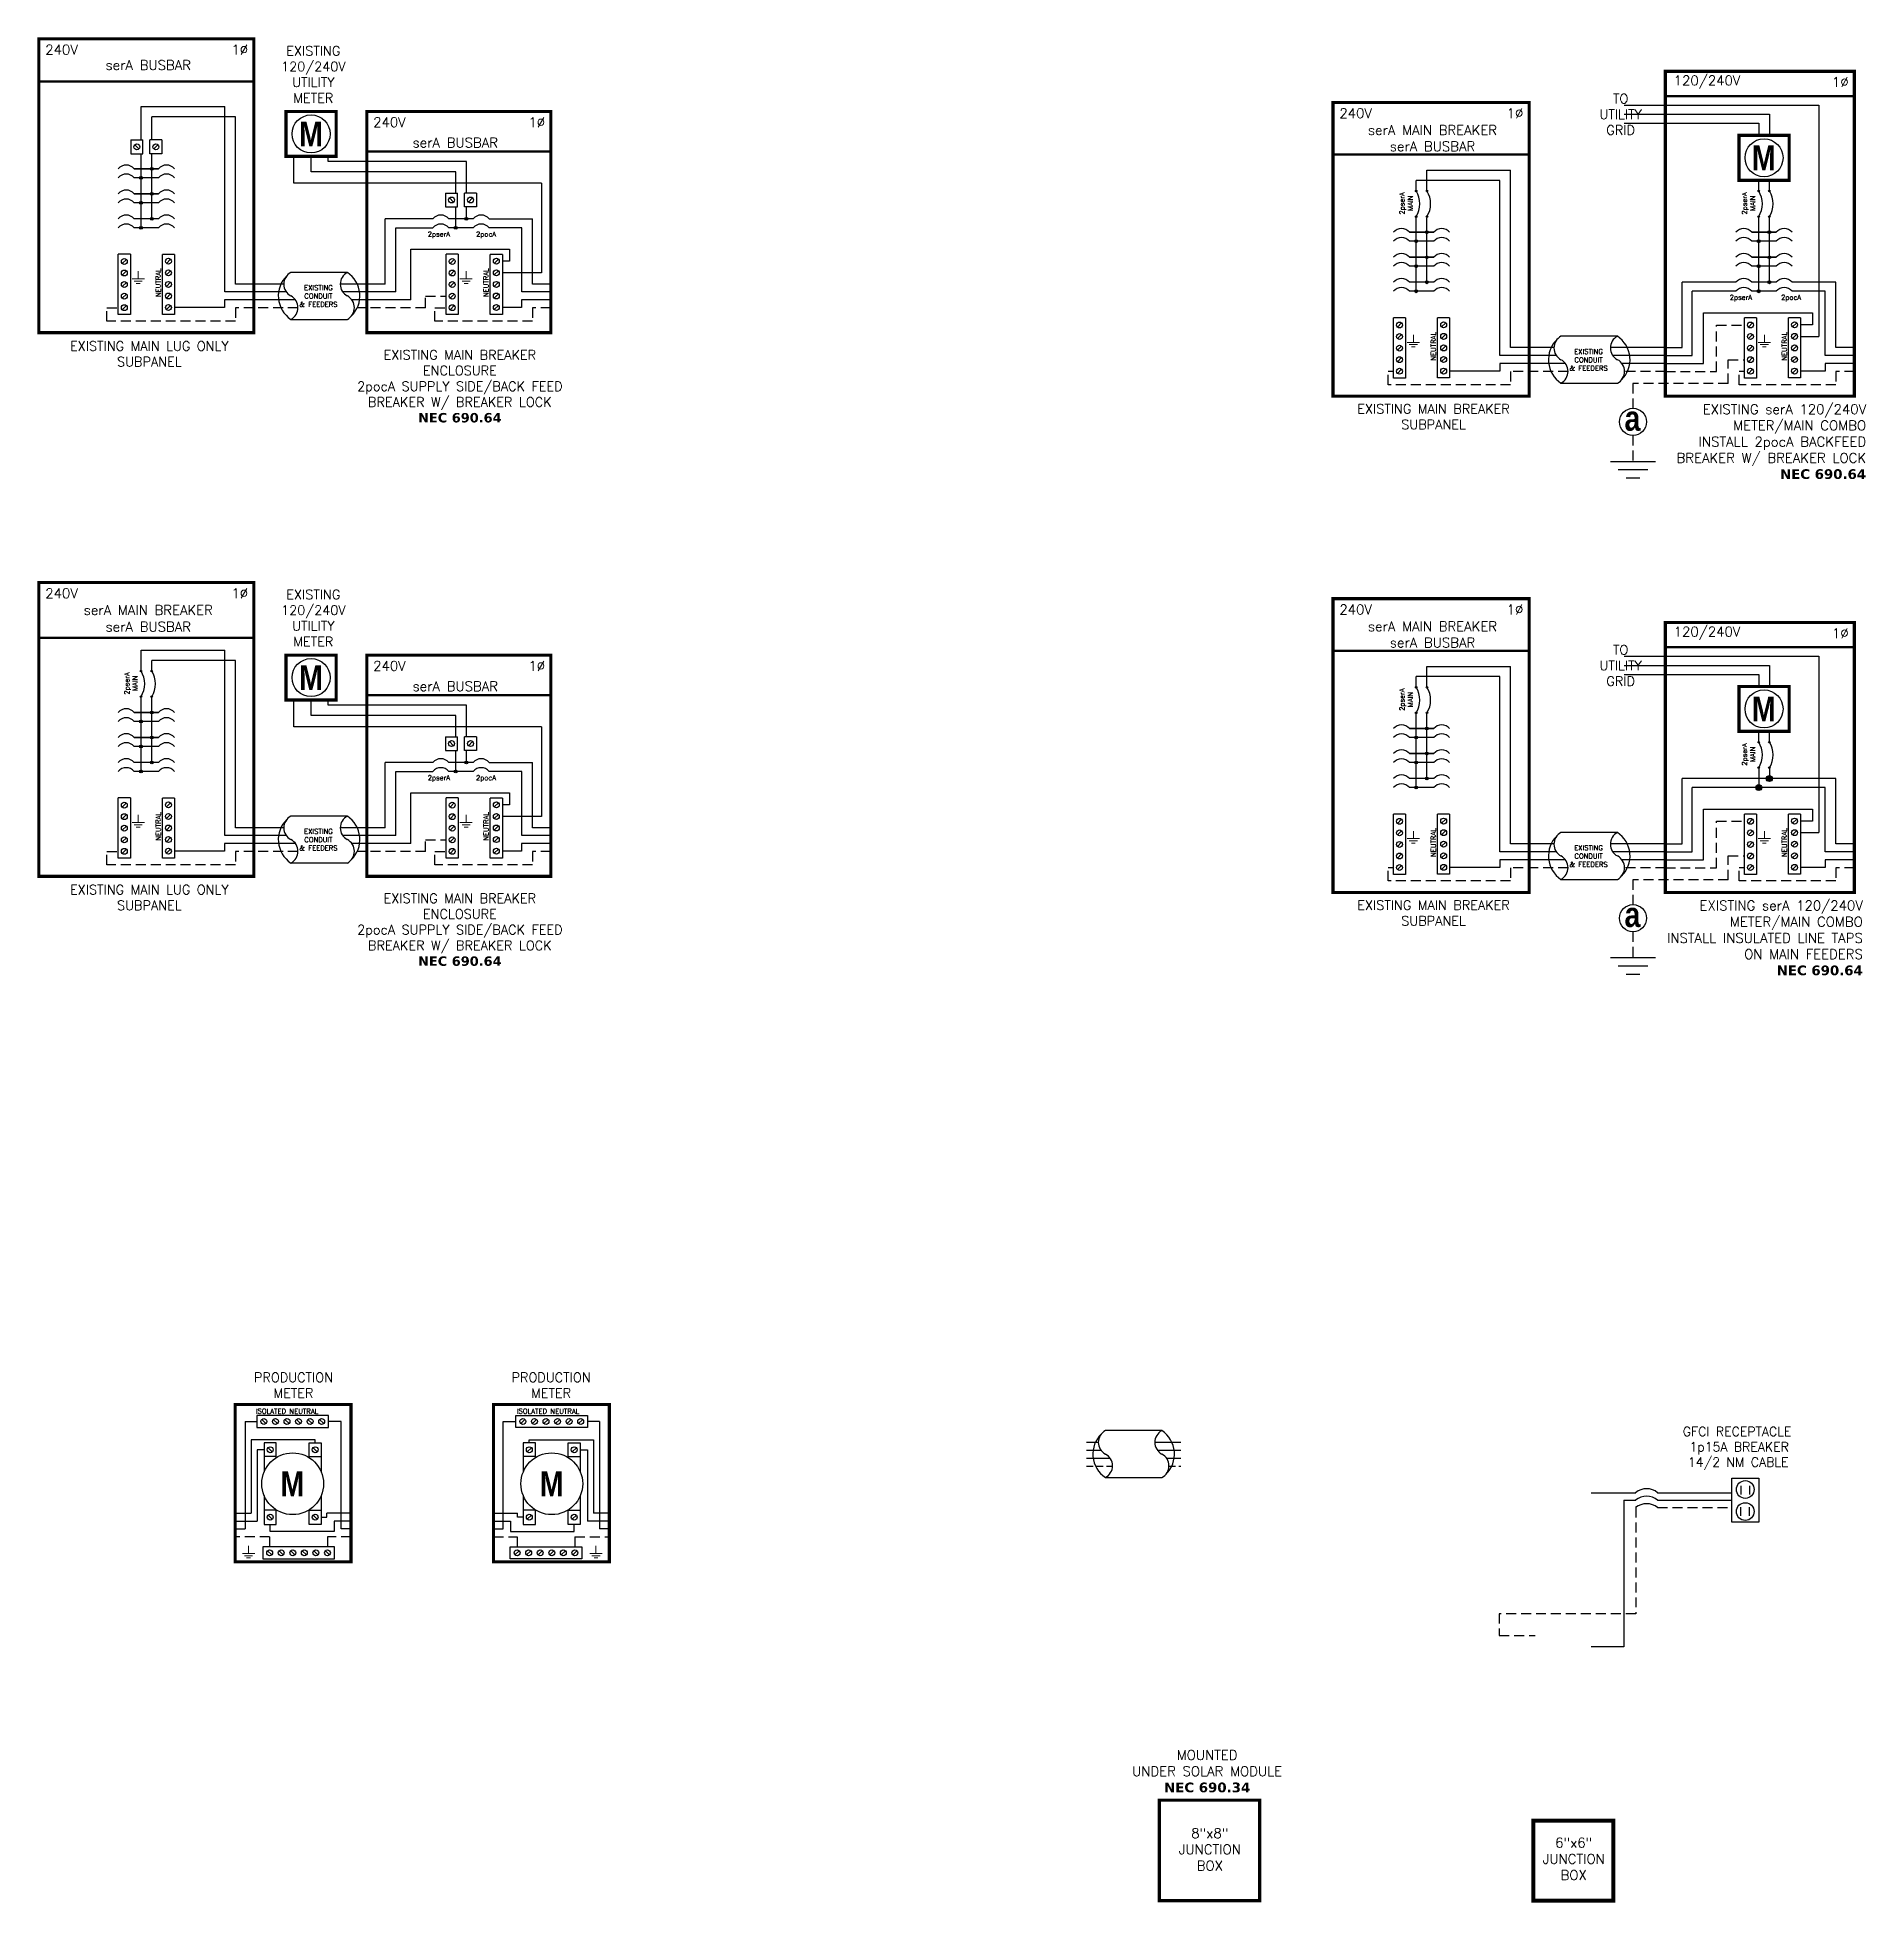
# Model space of a CAD drawing. Header units: feet. Extents: x -10709 to -6641, y 20772 to 21592.
# Drawn here: x -8073 to -7385, y 20772 to 21474 of the extents above; entities that cross this region are included whole.
import ezdxf

# ---------------------------------------------------------------- set-up
doc = ezdxf.new("R2010")
doc.units = ezdxf.units.FT
doc.header["$MEASUREMENT"] = 0
doc.linetypes.add('HIDDEN', pattern=[0.375, 0.25, -0.125])
doc.layers.add('TEXT', color=7, linetype='Continuous')
doc.styles.add('ONE LINE TXT', font='techb___.ttf')
doc.styles.get("Standard").update_dxf_attribs({"font": 'simplex.shx'})

# ---------------------------------------------------------------- blocks, each defined once
blk = doc.blocks.new('productionMeterReversed')
at = {"color": 253, "linetype": 'Continuous'}
for p, q in [((-39.9, 43.45), (-39.9, 3)), ((-39.9, 43.45), (-35.43, 43.45)), ((-3.71, 43.45), (-8.49, 43.45)), ((-3.71, 3), (-3.71, 43.45)), ((-43.61, 3), (-39.9, 3)), ((0, 3), (-3.71, 3))]:
    blk.add_line(p, q, dxfattribs=at)
at = {"color": 1, "linetype": 'Continuous'}
for p, q in [((-8.49, 45.72), (-35.43, 45.72)), ((-35.43, 45.72), (-35.43, 41.18)), ((-8.49, 41.18), (-8.49, 45.72)), ((-35.43, 41.18), (-8.49, 41.18)), ((-32.68, 35.4), (-32.68, 24.5)), ((-28.15, 35.4), (-32.68, 35.4)), ((-28.15, 29.86), (-28.15, 35.4)), ((-15.77, 29.86), (-15.77, 35.4)), ((-15.77, 35.4), (-11.23, 35.4)), ((-11.23, 35.4), (-11.23, 24.5)), ((-28.15, 30.21), (-32.68, 30.21)), ((-15.77, 30.21), (-11.23, 30.21)), ((-32.68, 15.55), (-32.68, 4.64)), ((-11.23, 15.55), (-11.23, 4.64)), ((-28.15, 10.04), (-32.68, 10.04)), ((-28.15, 4.64), (-28.15, 10.18)), ((-15.77, 4.64), (-15.77, 10.18)), ((-15.77, 10.04), (-11.23, 10.04)), ((-32.68, 4.64), (-28.15, 4.64)), ((-11.23, 4.64), (-15.77, 4.64)), ((-6.3, -3.7), (-33.24, -3.7)), ((-33.24, -3.7), (-33.24, -8.24)), ((-6.3, -8.24), (-6.3, -3.7)), ((-33.24, -8.24), (-6.3, -8.24))]:
    blk.add_line(p, q, dxfattribs=at)
at = {"color": 4, "linetype": 'Continuous'}
for p, q in [((-33.62, 44.23), (-32.05, 42.66)), ((-29.27, 44.23), (-27.7, 42.66)), ((-24.92, 44.23), (-23.35, 42.66)), ((-20.57, 44.23), (-19, 42.66)), ((-16.22, 44.23), (-14.65, 42.66)), ((-11.87, 44.23), (-10.3, 42.66)), ((-31.2, 33.59), (-29.63, 32.02)), ((-14.29, 33.59), (-12.71, 32.02)), ((-31.2, 8.23), (-29.63, 6.66)), ((-14.29, 8.23), (-12.71, 6.66)), ((-31.43, -5.19), (-29.86, -6.76)), ((-27.08, -5.19), (-25.51, -6.76)), ((-22.73, -5.19), (-21.16, -6.76)), ((-18.38, -5.19), (-16.81, -6.76)), ((-14.03, -5.19), (-12.46, -6.76)), ((-9.68, -5.19), (-8.11, -6.76))]:
    blk.add_line(p, q, dxfattribs=at)
at = {"color": 7}
for p, q in [((-13.5, 36.59), (-37.63, 36.59)), ((-37.63, 36.59), (-37.63, 9)), ((-13.5, 35.4), (-13.5, 36.59)), ((-43.61, 9), (-37.63, 9)), ((-11.23, 7.44), (-9.07, 7.44)), ((0, 9), (-9.07, 9)), ((-9.07, 7.44), (-9.07, 9))]:
    blk.add_line(p, q, dxfattribs=at)
at = {"color": 10, "linetype": 'Continuous'}
for p, q in [((-32.68, 32.81), (-35.36, 32.81)), ((-35.36, 32.81), (-35.36, 6)), ((-43.61, 6), (-35.36, 6)), ((-30.41, 2.05), (-30.41, 4.64)), ((-6.37, 2.05), (-30.41, 2.05)), ((0, 6), (-6.37, 6)), ((-6.37, 6), (-6.37, 2.05))]:
    blk.add_line(p, q, dxfattribs=at)
at = {"color": 92, "linetype": 'HIDDEN', "ltscale": 15}
for p, q in [((-30.64, 0), (-43.61, 0)), ((-30.64, 0), (-30.64, -3.7)), ((0, 0), (-8.89, 0)), ((-8.89, 0), (-8.89, -3.7))]:
    blk.add_line(p, q, dxfattribs=at)
at = {"lineweight": 50, "const_width": 1.19}
blk.add_lwpolyline([(-43.61, -9.34), (-43.61, 49.84), (0, 49.84), (0, -9.34)], close=True, dxfattribs=at)
at = {"color": 92, "linetype": 'Continuous', "lineweight": 5, "ltscale": 0.05, "flags": 128}
for points in [[(-40.91, -6.18), (-36.23, -6.18)], [(-38.57, -3.33), (-38.57, -6.18)], [(-37.04, -7.05), (-40.1, -7.05)], [(-37.85, -7.91), (-39.29, -7.91)]]:
    blk.add_lwpolyline(points, dxfattribs=at)
at = {"color": 4, "linetype": 'Continuous'}
for centre in [(-32.83, 43.45), (-28.48, 43.45), (-24.13, 43.45), (-19.78, 43.45), (-15.43, 43.45), (-11.08, 43.45), (-30.41, 32.81), (-13.5, 32.81), (-30.41, 7.44), (-13.5, 7.44), (-30.64, -5.97), (-26.29, -5.97), (-21.94, -5.97), (-17.59, -5.97), (-13.24, -5.97), (-8.89, -5.97)]:
    blk.add_circle(centre, 1.11, dxfattribs=at)
at = {"linetype": 'Continuous'}
blk.add_circle((-21.96, 20.02), 11.62, dxfattribs=at)
at = {"color": 4, "linetype": 'Continuous'}
blk.add_text('ISOLATED NEUTRAL', height=1.8743, dxfattribs=at).set_placement((-35.8, 46.37))
at = {"color": 253, "linetype": 'Continuous', "style": 'ONE LINE TXT'}
blk.add_text('M', height=9.38, dxfattribs=at).set_placement((-26.56, 15.31))
at = {"color": 1, "insert": (-21.68, 57.08), "char_height": 3.5433, "attachment_point": 5}
blk.add_mtext_dynamic_manual_height_columns('PRODUCTION METER', width=1.3203, gutter_width=7.17, heights=[0], dxfattribs=at)
blk = doc.blocks.new('productionMeter')
at = {"color": 253, "linetype": 'Continuous'}
for p, q in [((-39.9, 3), (-39.9, 43.45)), ((-39.9, 43.45), (-35.13, 43.45)), ((-3.71, 43.45), (-8.18, 43.45)), ((-3.71, 43.45), (-3.71, 3)), ((-43.61, 3), (-39.9, 3)), ((0, 3), (-3.71, 3))]:
    blk.add_line(p, q, dxfattribs=at)
at = {"color": 1, "linetype": 'Continuous'}
for p, q in [((-35.13, 41.18), (-35.13, 45.72)), ((-35.13, 45.72), (-8.18, 45.72)), ((-8.18, 45.72), (-8.18, 41.18)), ((-8.18, 41.18), (-35.13, 41.18)), ((-32.38, 35.4), (-32.38, 24.5)), ((-27.84, 35.4), (-32.38, 35.4)), ((-27.84, 29.86), (-27.84, 35.4)), ((-15.47, 29.86), (-15.47, 35.4)), ((-15.47, 35.4), (-10.93, 35.4)), ((-10.93, 35.4), (-10.93, 24.5)), ((-27.84, 30.21), (-32.38, 30.21)), ((-15.47, 30.21), (-10.93, 30.21)), ((-32.38, 15.55), (-32.38, 4.64)), ((-10.93, 15.55), (-10.93, 4.64)), ((-27.84, 10.04), (-32.38, 10.04)), ((-27.84, 4.64), (-27.84, 10.18)), ((-15.47, 4.64), (-15.47, 10.18)), ((-15.47, 10.04), (-10.93, 10.04)), ((-32.38, 4.64), (-27.84, 4.64)), ((-10.93, 4.64), (-15.47, 4.64)), ((-37.32, -8.24), (-37.32, -3.7)), ((-37.32, -3.7), (-10.37, -3.7)), ((-10.37, -3.7), (-10.37, -8.24)), ((-10.37, -8.24), (-37.32, -8.24))]:
    blk.add_line(p, q, dxfattribs=at)
at = {"color": 4, "linetype": 'Continuous'}
for p, q in [((-31.74, 44.23), (-33.32, 42.66)), ((-27.39, 44.23), (-28.97, 42.66)), ((-23.04, 44.23), (-24.62, 42.66)), ((-18.69, 44.23), (-20.26, 42.66)), ((-14.34, 44.23), (-15.91, 42.66)), ((-9.99, 44.23), (-11.56, 42.66)), ((-29.33, 33.59), (-30.9, 32.02)), ((-12.41, 33.59), (-13.98, 32.02)), ((-29.33, 8.23), (-30.9, 6.66)), ((-12.41, 8.23), (-13.98, 6.66)), ((-33.93, -5.19), (-35.51, -6.76)), ((-29.58, -5.19), (-31.15, -6.76)), ((-25.23, -5.19), (-26.8, -6.76)), ((-20.88, -5.19), (-22.45, -6.76)), ((-16.53, -5.19), (-18.1, -6.76)), ((-12.18, -5.19), (-13.75, -6.76))]:
    blk.add_line(p, q, dxfattribs=at)
at = {"color": 7}
for p, q in [((-30.11, 35.4), (-30.11, 36.59)), ((-30.11, 36.59), (-5.98, 36.59)), ((-5.98, 36.59), (-5.98, 9)), ((-43.61, 9), (-34.54, 9)), ((-34.54, 7.44), (-34.54, 9)), ((-32.38, 7.44), (-34.54, 7.44)), ((0, 9), (-5.98, 9))]:
    blk.add_line(p, q, dxfattribs=at)
at = {"color": 10, "linetype": 'Continuous'}
for p, q in [((-10.93, 32.81), (-8.25, 32.81)), ((-8.25, 32.81), (-8.25, 6)), ((-43.61, 6), (-37.24, 6)), ((-37.24, 6), (-37.24, 2.05)), ((-37.24, 2.05), (-13.2, 2.05)), ((-13.2, 2.05), (-13.2, 4.64)), ((0, 6), (-8.25, 6))]:
    blk.add_line(p, q, dxfattribs=at)
at = {"color": 92, "linetype": 'HIDDEN', "ltscale": 15}
for p, q in [((-43.61, 0), (-34.72, 0)), ((-12.97, 0), (-12.97, -3.7)), ((-12.97, 0), (0, 0)), ((-34.72, 0), (-34.72, -3.7))]:
    blk.add_line(p, q, dxfattribs=at)
at = {"lineweight": 50, "const_width": 1.19}
blk.add_lwpolyline([(-43.61, -9.34), (-43.61, 49.84), (0, 49.84), (0, -9.34)], close=True, dxfattribs=at)
at = {"color": 92, "linetype": 'Continuous', "lineweight": 5, "ltscale": 0.05, "flags": 128}
for points in [[(-2.7, -6.18), (-7.38, -6.18)], [(-5.04, -3.33), (-5.04, -6.18)], [(-6.57, -7.05), (-3.51, -7.05)], [(-5.76, -7.91), (-4.32, -7.91)]]:
    blk.add_lwpolyline(points, dxfattribs=at)
at = {"color": 4, "linetype": 'Continuous'}
for centre in [(-32.53, 43.45), (-28.18, 43.45), (-23.83, 43.45), (-19.48, 43.45), (-15.13, 43.45), (-10.78, 43.45), (-30.11, 32.81), (-13.2, 32.81), (-30.11, 7.44), (-13.2, 7.44), (-34.72, -5.97), (-30.37, -5.97), (-26.02, -5.97), (-21.67, -5.97), (-17.32, -5.97), (-12.97, -5.97)]:
    blk.add_circle(centre, 1.11, dxfattribs=at)
at = {"linetype": 'Continuous'}
blk.add_circle((-21.65, 20.02), 11.62, dxfattribs=at)
at = {"color": 4, "linetype": 'Continuous'}
blk.add_text('ISOLATED NEUTRAL', height=1.8743, dxfattribs=at).set_placement((-34.77, 46.37))
at = {"color": 253, "linetype": 'Continuous', "style": 'ONE LINE TXT'}
blk.add_text('M', height=9.38, dxfattribs=at).set_placement((-26.21, 15.31))
at = {"color": 1, "insert": (-21.93, 57.08), "char_height": 3.5433, "attachment_point": 5}
blk.add_mtext_dynamic_manual_height_columns('PRODUCTION METER', width=1.3203, gutter_width=7.17, heights=[0], dxfattribs=at)
blk = doc.blocks.new('4spaceMain_mainBreakerSubpanel')
at = {"linetype": 'Continuous'}
h = blk.add_hatch(color=1, dxfattribs=at)
h.dxf.hatch_style = 1
edge = h.paths.add_edge_path()
edge.add_arc((-154.22, 67.91), 0.291, 0, 360)
h = blk.add_hatch(color=1, dxfattribs=at)
h.dxf.hatch_style = 1
edge = h.paths.add_edge_path()
edge.add_arc((-150.19, 67.91), 0.291, 0, 360)
h = blk.add_hatch(color=1, dxfattribs=at)
h.dxf.hatch_style = 1
edge = h.paths.add_edge_path()
edge.add_arc((-154.22, 58.28), 0.291, 0, 360)
h = blk.add_hatch(color=1, dxfattribs=at)
h.dxf.hatch_style = 1
edge = h.paths.add_edge_path()
edge.add_arc((-150.19, 58.28), 0.291, 0, 360)
h = blk.add_hatch(color=1, dxfattribs=at)
h.dxf.hatch_style = 1
edge = h.paths.add_edge_path()
edge.add_arc((-154.22, 48.98), 0.528, 0, 360)
h = blk.add_hatch(color=1, dxfattribs=at)
h.dxf.hatch_style = 1
edge = h.paths.add_edge_path()
edge.add_arc((-150.19, 52.36), 0.528, 0, 360)
h = blk.add_hatch(color=1, dxfattribs=at)
h.dxf.hatch_style = 1
edge = h.paths.add_edge_path()
edge.add_arc((-150.19, 42.95), 0.528, 0, 360)
h = blk.add_hatch(color=1, dxfattribs=at)
h.dxf.hatch_style = 1
edge = h.paths.add_edge_path()
edge.add_arc((-154.22, 39.58), 0.528, 0, 360)
h = blk.add_hatch(color=1, dxfattribs=at)
h.dxf.hatch_style = 1
edge = h.paths.add_edge_path()
edge.add_arc((-154.22, 30.17), 0.528, 0, 360)
h = blk.add_hatch(color=1, dxfattribs=at)
h.dxf.hatch_style = 1
edge = h.paths.add_edge_path()
edge.add_arc((-150.19, 33.55), 0.528, 0, 360)
h = blk.add_hatch(color=1, dxfattribs=at)
h.dxf.hatch_style = 1
edge = h.paths.add_edge_path()
edge.add_arc((-35.83, 30.17), 0.528, 0, 360)
h = blk.add_hatch(color=1, dxfattribs=at)
h.dxf.hatch_style = 1
edge = h.paths.add_edge_path()
edge.add_arc((-31.8, 33.55), 0.528, 0, 360)
at = {"color": 155, "true_color": 0x647190}
for p, q in [((-192.66, 101.21), (-111.75, 101.21)), ((-69.29, 73.91), (0, 73.91))]:
    blk.add_line(p, q, dxfattribs=at)
at = {"lineweight": 50}
for p, q in [((-192.66, 80.4), (-111.75, 80.4)), ((-69.29, 58.86), (0, 58.86))]:
    blk.add_line(p, q, dxfattribs=at)
at = {"color": 10, "linetype": 'Continuous'}
for p, q in [((-154.22, 68.2), (-154.22, 75.74)), ((-154.22, 75.74), (-122.73, 75.74)), ((-122.73, 6), (-122.73, 75.74)), ((-154.22, 30.17), (-154.22, 57.98)), ((-90.24, 51.25), (-90.24, 57.01)), ((-35.83, 51.25), (-90.24, 51.25)), ((-35.83, 43.21), (-35.83, 51.25)), ((-147.63, 48.98), (-156.78, 48.98)), ((-147.63, 39.58), (-156.78, 39.58)), ((-35.83, 30.17), (-35.83, 38.02)), ((-147.63, 30.17), (-156.78, 30.17)), ((-58.31, 6), (-58.31, 30.17)), ((-58.31, 30.17), (-44.39, 30.17)), ((-29.24, 30.17), (-38.39, 30.17)), ((-10.98, 30.17), (-23.24, 30.17)), ((-10.98, 6), (-10.98, 30.17)), ((-111.75, 6), (-122.73, 6)), ((-99.56, 6), (-111.75, 6)), ((-69.29, 6), (-78.32, 6)), ((-58.31, 6), (-69.29, 6)), ((0, 6), (-10.98, 6))]:
    blk.add_line(p, q, dxfattribs=at)
at = {"color": 7, "linetype": 'Continuous'}
for p, q in [((-150.19, 68.2), (-150.19, 71.91)), ((-118.7, 9), (-118.7, 71.91)), ((-150.19, 33.55), (-150.19, 57.98)), ((-83.75, 55.08), (-83.75, 57.01)), ((-156.78, 52.36), (-147.63, 52.36)), ((-147.63, 52.36), (-156.78, 52.36)), ((-31.8, 55.08), (-83.75, 55.08)), ((-31.8, 43.21), (-31.8, 55.08)), ((-156.78, 42.95), (-147.63, 42.95)), ((-147.63, 42.95), (-156.78, 42.95)), ((-31.8, 33.55), (-31.8, 38.02)), ((-147.63, 33.55), (-156.78, 33.55)), ((-62.33, 9), (-62.33, 33.55)), ((-29.24, 33.55), (-38.39, 33.55)), ((-6.96, 9), (-6.96, 33.55)), ((-76.6, 13.33), (-97.85, 13.33)), ((-97.85, -4.29), (-76.6, -4.29))]:
    blk.add_line(p, q, dxfattribs=at)
at = {"color": 7}
for p, q in [((-118.7, 71.91), (-150.19, 71.91)), ((-44.39, 33.55), (-62.33, 33.55)), ((-23.24, 33.55), (-6.96, 33.55)), ((-111.75, 9), (-118.7, 9)), ((-100.51, 9), (-111.75, 9)), ((-69.29, 9), (-79.27, 9)), ((-62.33, 9), (-69.29, 9)), ((0, 9), (-6.96, 9))]:
    blk.add_line(p, q, dxfattribs=at)
at = {"color": 253, "linetype": 'Continuous'}
for p, q in [((-96.73, 46.93), (-96.73, 57.01)), ((-3.59, 46.93), (-96.73, 46.93)), ((-3.59, 46.93), (-3.59, 13.21)), ((-52.75, 22.16), (-15.62, 22.16)), ((-52.75, 3), (-52.75, 22.16)), ((-15.62, 22.16), (-15.62, 17.57)), ((-15.62, 22.16), (-15.62, 17.57)), ((-15.62, 17.57), (-18.26, 17.57)), ((-15.62, 17.57), (-18.26, 17.57)), ((-3.59, 13.21), (-18.26, 13.21)), ((-122.76, 0.16), (-141.63, 0.16)), ((-111.75, 3), (-122.76, 3)), ((-122.76, 3), (-122.76, 0.16)), ((-96.1, 3), (-111.75, 3)), ((-69.29, 3), (-74.86, 3)), ((-52.75, 3), (-69.29, 3)), ((-11.01, 0.16), (-18.26, 0.16)), ((0, 3), (-11.01, 3)), ((-11.01, 3), (-11.01, 0.16))]:
    blk.add_line(p, q, dxfattribs=at)
at = {"color": 1, "linetype": 'Continuous'}
for p, q in [((-39.66, 43.21), (-39.66, 38.02)), ((-39.66, 43.21), (-35.12, 43.21)), ((-35.12, 38.02), (-35.12, 43.21)), ((-32.51, 38.02), (-32.51, 43.21)), ((-27.97, 43.21), (-32.51, 43.21)), ((-27.97, 43.21), (-27.97, 38.02)), ((-39.66, 38.02), (-35.12, 38.02)), ((-27.97, 38.02), (-32.51, 38.02)), ((-162.78, -2.51), (-162.78, 20.23)), ((-158.24, 20.23), (-162.78, 20.23)), ((-158.24, 20.23), (-158.24, -2.51)), ((-146.17, -2.43), (-146.17, 20.16)), ((-141.63, 20.16), (-146.17, 20.16)), ((-141.63, 20.16), (-141.63, -2.43)), ((-39.4, -2.51), (-39.4, 20.23)), ((-34.86, 20.23), (-39.4, 20.23)), ((-34.86, 20.23), (-34.86, -2.51)), ((-22.8, -2.43), (-22.8, 20.16)), ((-18.26, 20.16), (-22.8, 20.16)), ((-18.26, 20.16), (-18.26, -2.43)), ((-158.24, -2.51), (-162.78, -2.51)), ((-141.63, -2.43), (-146.17, -2.43)), ((-34.86, -2.51), (-39.4, -2.51)), ((-18.26, -2.43), (-22.8, -2.43))]:
    blk.add_line(p, q, dxfattribs=at)
at = {"color": 4, "linetype": 'Continuous'}
for p, q in [((-38.17, 41.4), (-36.6, 39.83)), ((-29.46, 41.4), (-31.03, 39.83)), ((-159.72, 18.28), (-161.29, 16.71)), ((-143.12, 18.35), (-144.69, 16.78)), ((-36.35, 18.28), (-37.92, 16.71)), ((-19.74, 18.35), (-21.31, 16.78)), ((-159.72, 13.93), (-161.29, 12.36)), ((-159.72, 9.58), (-161.29, 8.01)), ((-143.12, 14), (-144.69, 12.43)), ((-143.12, 9.65), (-144.69, 8.08)), ((-36.35, 13.93), (-37.92, 12.36)), ((-36.35, 9.58), (-37.92, 8.01)), ((-19.74, 14), (-21.31, 12.43)), ((-19.74, 9.65), (-21.31, 8.08)), ((-159.72, 5.23), (-161.29, 3.66)), ((-159.72, 0.88), (-161.29, -0.69)), ((-143.12, 5.3), (-144.69, 3.73)), ((-143.12, 0.95), (-144.69, -0.62)), ((-36.35, 5.23), (-37.92, 3.66)), ((-36.35, 0.88), (-37.92, -0.69)), ((-19.74, 5.3), (-21.31, 3.73)), ((-19.74, 0.95), (-21.31, -0.62))]:
    blk.add_line(p, q, dxfattribs=at)
at = {"color": 92, "linetype": 'HIDDEN', "ltscale": 15}
for p, q in [((-167.03, -4.96), (-167.03, 0.09)), ((-167.03, 0.09), (-162.78, 0.09)), ((-47.2, 0), (-47.2, 4.44)), ((-47.2, 4.44), (-39.4, 4.44)), ((-43.66, -4.96), (-43.66, 0.09)), ((-43.66, 0.09), (-39.4, 0.09)), ((0, 0), (-6.96, 0)), ((-118.7, -4.96), (-167.03, -4.96)), ((-111.75, 0), (-118.7, 0)), ((-118.7, 0), (-118.7, -4.96)), ((-95.18, 0), (-111.75, 0)), ((-69.29, 0), (-73.94, 0)), ((-47.2, 0), (-69.29, 0)), ((-6.96, -4.96), (-43.66, -4.96)), ((-6.96, 0), (-6.96, -4.96))]:
    blk.add_line(p, q, dxfattribs=at)
at = {"lineweight": 50, "const_width": 1.19}
for points in [[(-192.66, -9.3), (-192.66, 101.21), (-111.75, 101.21), (-111.75, -9.3)], [(-99.67, 57.01), (-99.67, 73.91), (-80.81, 73.91), (-80.81, 57.01)], [(-69.29, -9.3), (-69.29, 73.91), (0, 73.91), (0, -9.3)]]:
    blk.add_lwpolyline(points, close=True, dxfattribs=at)
at = {"color": 92, "linetype": 'Continuous', "lineweight": 5, "ltscale": 0.05, "flags": 128}
for points in [[(-157.62, 10.97), (-152.94, 10.97)], [(-153.75, 10.1), (-156.81, 10.1)], [(-154.56, 9.23), (-156, 9.23)], [(-155.28, 13.81), (-155.28, 10.97)], [(-34.25, 10.97), (-29.57, 10.97)], [(-30.38, 10.1), (-33.44, 10.1)], [(-31.19, 9.23), (-32.63, 9.23)], [(-31.91, 13.81), (-31.91, 10.97)]]:
    blk.add_lwpolyline(points, dxfattribs=at)
at = {"linetype": 'Continuous'}
blk.add_circle((-90.24, 65.46), 7.15, dxfattribs=at)
at = {"color": 1, "linetype": 'Continuous'}
for centre, radius in [((-154.22, 67.91), 0.291), ((-150.19, 67.91), 0.291), ((-154.22, 58.28), 0.291), ((-150.19, 58.28), 0.291), ((-154.22, 48.98), 0.528), ((-150.19, 52.36), 0.528), ((-150.19, 42.95), 0.528), ((-154.22, 39.58), 0.528), ((-154.22, 30.17), 0.528), ((-150.19, 33.55), 0.528), ((-35.83, 30.17), 0.528), ((-31.8, 33.55), 0.528)]:
    blk.add_circle(centre, radius, dxfattribs=at)
at = {"color": 4, "linetype": 'Continuous'}
for centre in [(-37.39, 40.62), (-30.24, 40.62), (-160.51, 17.49), (-160.51, 13.14), (-143.9, 17.57), (-143.9, 13.21), (-37.13, 17.49), (-37.13, 13.14), (-20.53, 17.57), (-20.53, 13.21), (-160.51, 8.79), (-143.9, 8.86), (-37.13, 8.79), (-20.53, 8.86), (-160.51, 4.44), (-160.51, 0.09), (-143.9, 4.51), (-143.9, 0.16), (-37.13, 4.44), (-37.13, 0.09), (-20.53, 4.51), (-20.53, 0.16)]:
    blk.add_circle(centre, 1.11, dxfattribs=at)
at = {"color": 1, "linetype": 'Continuous'}
for centre, radius, start, end in [((-161.89, 63.09), 9.06, 327.87082, 32.12918), ((-157.86, 63.09), 9.06, 327.87082, 32.12918), ((-159.78, 49.81), 3.93, 40.3392, 139.6608), ((-159.78, 46.43), 3.93, 40.3392, 139.6608), ((-144.63, 49.81), 3.93, 40.3392, 139.6608), ((-144.63, 46.43), 3.93, 40.3392, 139.6608), ((-159.78, 40.41), 3.93, 40.3392, 139.6608), ((-144.63, 40.41), 3.93, 40.3392, 139.6608), ((-159.78, 37.03), 3.93, 40.3392, 139.6608), ((-144.63, 37.03), 3.93, 40.3392, 139.6608), ((-159.78, 31.01), 3.93, 40.3392, 139.6608), ((-159.78, 27.63), 3.93, 40.3392, 139.6608), ((-144.63, 31.01), 3.93, 40.3392, 139.6608), ((-144.63, 27.63), 3.93, 40.3392, 139.6608), ((-41.39, 31.01), 3.93, 40.3392, 139.6608), ((-41.39, 27.63), 3.93, 40.3392, 139.6608), ((-26.24, 31.01), 3.93, 40.3392, 139.6608), ((-26.24, 27.63), 3.93, 40.3392, 139.6608)]:
    blk.add_arc(centre, radius, start, end, dxfattribs=at)
at = {"color": 7, "linetype": 'Continuous'}
for centre, start, end in [((-92, 4.52), 133.97324, 236.42648), ((-82.45, 4.52), 313.97324, 56.42648)]:
    blk.add_arc(centre, 10.58, start, end, dxfattribs=at)
at = {"linetype": 'Continuous'}
for centre, start, end in [((-95.54, 8.93), 117.66392, 242.33608), ((-74.29, 8.93), 117.66392, 242.33608), ((-100.16, 0.11), 297.66392, 62.33608), ((-78.91, 0.11), 297.66392, 62.33608)]:
    blk.add_arc(centre, 4.98, start, end, dxfattribs=at)
at = {"color": 253, "linetype": 'Continuous', "style": 'ONE LINE TXT'}
blk.add_text('M', height=9.38, dxfattribs=at).set_placement((-94.8, 60.74))
at = {"color": 4, "linetype": 'Continuous'}
for p in [(-146.83, 4.08), (-23.45, 4.08)]:
    blk.add_text('NEUTRAL', height=1.874, rotation=90, dxfattribs=at).set_placement(p)
at = {"color": 1, "attachment_point": 5}
for s, width, gutter_width, heights, insert, char_height in [('240V', 0.1481, 0.75, [0], (-184.13, 97.16), 3.658), ('1∅', 0.1481, 0.75, [0], (-117.06, 97.16), 3.658), ('EXISTING\\P120/240V UTILITY METER', 0.0523, 7.17, [0], (-89.39, 87.85), 3.5433), ('serA MAIN BREAKER', 72.4998, 0.75, [0], (-151.5, 90.85), 3.6576), ('serA BUSBAR', 72.4998, 0.75, [0], (-151.5, 84.59), 3.6576), ('240V', 0.1481, 0.75, [0], (-60.76, 69.85), 3.658), ('1∅', 0.1481, 0.75, [0], (-5.31, 69.85), 3.658), ('serA BUSBAR', 72.4998, 0.75, [0], (-36, 62.2), 3.6576), ('EXISTING MAIN LUG ONLY SUBPANEL', 79.2627, 97.94, [154.49], (-151.09, -17.26), 3.5433), ('EXISTING MAIN BREAKER ENCLOSURE\\P2pocA SUPPLY SIDE/BACK FEED BREAKER W/ BREAKER LOCK\\P{\\fVerdana|b1|i0|c0|p34;NEC 690.64}', 79.2627, 97.94, [154.49], (-34.26, -29.42), 3.5433)]:
    blk.add_mtext_dynamic_manual_height_columns(s, width=width, gutter_width=gutter_width, heights=heights, dxfattribs=dict(at, insert=insert, char_height=char_height))
at = {"color": 4, "linetype": 'Continuous', "insert": (-158, 63.26), "char_height": 1.874, "attachment_point": 5, "rotation": 90}
blk.add_mtext_dynamic_manual_height_columns('2pserA\\PMAIN', width=0.1481, gutter_width=0.75, heights=[0], dxfattribs=at)
at = {"color": 4, "linetype": 'Continuous', "attachment_point": 5}
for s, width, gutter_width, insert, char_height in [('2pserA', 0.1481, 0.75, (-42.13, 27.44), 1.874), ('2pocA', 0.1481, 0.75, (-24.42, 27.44), 1.874), ('EXISTING CONDUIT\\P& FEEDERS', 13.5689, 7.17, (-87.47, 4.46), 1.8743)]:
    blk.add_mtext_dynamic_manual_height_columns(s, width=width, gutter_width=gutter_width, heights=[0], dxfattribs=dict(at, insert=insert, char_height=char_height))
blk = doc.blocks.new('4spaceMain_mloSubpanel')
at = {"linetype": 'Continuous'}
h = blk.add_hatch(color=1, dxfattribs=at)
h.dxf.hatch_style = 1
edge = h.paths.add_edge_path()
edge.add_arc((-154.22, 48.98), 0.528, 0, 360)
h = blk.add_hatch(color=1, dxfattribs=at)
h.dxf.hatch_style = 1
edge = h.paths.add_edge_path()
edge.add_arc((-150.19, 52.36), 0.528, 0, 360)
h = blk.add_hatch(color=1, dxfattribs=at)
h.dxf.hatch_style = 1
edge = h.paths.add_edge_path()
edge.add_arc((-150.19, 42.95), 0.528, 0, 360)
h = blk.add_hatch(color=1, dxfattribs=at)
h.dxf.hatch_style = 1
edge = h.paths.add_edge_path()
edge.add_arc((-154.22, 39.58), 0.528, 0, 360)
h = blk.add_hatch(color=1, dxfattribs=at)
h.dxf.hatch_style = 1
edge = h.paths.add_edge_path()
edge.add_arc((-154.22, 30.17), 0.528, 0, 360)
h = blk.add_hatch(color=1, dxfattribs=at)
h.dxf.hatch_style = 1
edge = h.paths.add_edge_path()
edge.add_arc((-150.19, 33.55), 0.528, 0, 360)
h = blk.add_hatch(color=1, dxfattribs=at)
h.dxf.hatch_style = 1
edge = h.paths.add_edge_path()
edge.add_arc((-35.83, 30.17), 0.528, 0, 360)
h = blk.add_hatch(color=1, dxfattribs=at)
h.dxf.hatch_style = 1
edge = h.paths.add_edge_path()
edge.add_arc((-31.8, 33.55), 0.528, 0, 360)
at = {"color": 155, "true_color": 0x647190}
for p, q in [((-192.66, 101.21), (-111.75, 101.21)), ((-69.29, 73.91), (0, 73.91))]:
    blk.add_line(p, q, dxfattribs=at)
at = {"lineweight": 50}
for p, q in [((-192.66, 85.16), (-111.75, 85.16)), ((-69.29, 58.86), (0, 58.86))]:
    blk.add_line(p, q, dxfattribs=at)
at = {"color": 10, "linetype": 'Continuous'}
for p, q in [((-154.22, 63.18), (-154.22, 75.74)), ((-154.22, 75.74), (-122.73, 75.74)), ((-122.73, 6), (-122.73, 75.74)), ((-154.22, 30.17), (-154.22, 57.98)), ((-90.24, 51.25), (-90.24, 57.01)), ((-35.83, 51.25), (-90.24, 51.25)), ((-35.83, 43.21), (-35.83, 51.25)), ((-147.63, 48.98), (-156.78, 48.98)), ((-147.63, 39.58), (-156.78, 39.58)), ((-35.83, 30.17), (-35.83, 38.02)), ((-147.63, 30.17), (-156.78, 30.17)), ((-58.31, 6), (-58.31, 30.17)), ((-58.31, 30.17), (-44.39, 30.17)), ((-29.24, 30.17), (-38.39, 30.17)), ((-10.98, 30.17), (-23.24, 30.17)), ((-10.98, 6), (-10.98, 30.17)), ((-111.75, 6), (-122.73, 6)), ((-99.56, 6), (-111.75, 6)), ((-69.29, 6), (-78.32, 6)), ((-58.31, 6), (-69.29, 6)), ((0, 6), (-10.98, 6))]:
    blk.add_line(p, q, dxfattribs=at)
at = {"color": 7, "linetype": 'Continuous'}
for p, q in [((-150.19, 63.18), (-150.19, 71.91)), ((-118.7, 9), (-118.7, 71.91)), ((-150.19, 33.55), (-150.19, 57.98)), ((-83.75, 55.08), (-83.75, 57.01)), ((-156.78, 52.36), (-147.63, 52.36)), ((-147.63, 52.36), (-156.78, 52.36)), ((-31.8, 55.08), (-83.75, 55.08)), ((-31.8, 43.21), (-31.8, 55.08)), ((-156.78, 42.95), (-147.63, 42.95)), ((-147.63, 42.95), (-156.78, 42.95)), ((-31.8, 33.55), (-31.8, 38.02)), ((-147.63, 33.55), (-156.78, 33.55)), ((-62.33, 9), (-62.33, 33.55)), ((-29.24, 33.55), (-38.39, 33.55)), ((-6.96, 9), (-6.96, 33.55)), ((-76.6, 13.33), (-97.85, 13.33)), ((-97.85, -4.29), (-76.6, -4.29))]:
    blk.add_line(p, q, dxfattribs=at)
at = {"color": 7}
for p, q in [((-118.7, 71.91), (-150.19, 71.91)), ((-44.39, 33.55), (-62.33, 33.55)), ((-23.24, 33.55), (-6.96, 33.55)), ((-111.75, 9), (-118.7, 9)), ((-100.51, 9), (-111.75, 9)), ((-69.29, 9), (-79.27, 9)), ((-62.33, 9), (-69.29, 9)), ((0, 9), (-6.96, 9))]:
    blk.add_line(p, q, dxfattribs=at)
at = {"color": 1, "linetype": 'Continuous'}
for p, q in [((-158.05, 63.18), (-158.05, 57.98)), ((-158.05, 63.18), (-153.51, 63.18)), ((-153.51, 57.98), (-153.51, 63.18)), ((-150.9, 57.98), (-150.9, 63.18)), ((-146.36, 63.18), (-150.9, 63.18)), ((-146.36, 63.18), (-146.36, 57.98)), ((-158.05, 57.98), (-153.51, 57.98)), ((-146.36, 57.98), (-150.9, 57.98)), ((-39.66, 43.21), (-39.66, 38.02)), ((-39.66, 43.21), (-35.12, 43.21)), ((-35.12, 38.02), (-35.12, 43.21)), ((-32.51, 38.02), (-32.51, 43.21)), ((-27.97, 43.21), (-32.51, 43.21)), ((-27.97, 43.21), (-27.97, 38.02)), ((-39.66, 38.02), (-35.12, 38.02)), ((-27.97, 38.02), (-32.51, 38.02)), ((-162.78, -2.51), (-162.78, 20.23)), ((-158.24, 20.23), (-162.78, 20.23)), ((-158.24, 20.23), (-158.24, -2.51)), ((-146.17, -2.43), (-146.17, 20.16)), ((-141.63, 20.16), (-146.17, 20.16)), ((-141.63, 20.16), (-141.63, -2.43)), ((-39.4, -2.51), (-39.4, 20.23)), ((-34.86, 20.23), (-39.4, 20.23)), ((-34.86, 20.23), (-34.86, -2.51)), ((-22.8, -2.43), (-22.8, 20.16)), ((-18.26, 20.16), (-22.8, 20.16)), ((-18.26, 20.16), (-18.26, -2.43)), ((-158.24, -2.51), (-162.78, -2.51)), ((-141.63, -2.43), (-146.17, -2.43)), ((-34.86, -2.51), (-39.4, -2.51)), ((-18.26, -2.43), (-22.8, -2.43))]:
    blk.add_line(p, q, dxfattribs=at)
at = {"color": 4, "linetype": 'Continuous'}
for p, q in [((-156.56, 61.37), (-154.99, 59.79)), ((-147.85, 61.37), (-149.42, 59.79)), ((-38.17, 41.4), (-36.6, 39.83)), ((-29.46, 41.4), (-31.03, 39.83)), ((-159.72, 18.28), (-161.29, 16.71)), ((-143.12, 18.35), (-144.69, 16.78)), ((-36.35, 18.28), (-37.92, 16.71)), ((-19.74, 18.35), (-21.31, 16.78)), ((-159.72, 13.93), (-161.29, 12.36)), ((-159.72, 9.58), (-161.29, 8.01)), ((-143.12, 14), (-144.69, 12.43)), ((-143.12, 9.65), (-144.69, 8.08)), ((-36.35, 13.93), (-37.92, 12.36)), ((-36.35, 9.58), (-37.92, 8.01)), ((-19.74, 14), (-21.31, 12.43)), ((-19.74, 9.65), (-21.31, 8.08)), ((-159.72, 5.23), (-161.29, 3.66)), ((-159.72, 0.88), (-161.29, -0.69)), ((-143.12, 5.3), (-144.69, 3.73)), ((-143.12, 0.95), (-144.69, -0.62)), ((-36.35, 5.23), (-37.92, 3.66)), ((-36.35, 0.88), (-37.92, -0.69)), ((-19.74, 5.3), (-21.31, 3.73)), ((-19.74, 0.95), (-21.31, -0.62))]:
    blk.add_line(p, q, dxfattribs=at)
at = {"color": 253, "linetype": 'Continuous'}
for p, q in [((-96.73, 46.93), (-96.73, 57.01)), ((-3.59, 46.93), (-96.73, 46.93)), ((-3.59, 46.93), (-3.59, 13.21)), ((-52.75, 22.16), (-15.62, 22.16)), ((-52.75, 3), (-52.75, 22.16)), ((-15.62, 22.16), (-15.62, 17.57)), ((-15.62, 22.16), (-15.62, 17.57)), ((-15.62, 17.57), (-18.26, 17.57)), ((-15.62, 17.57), (-18.26, 17.57)), ((-3.59, 13.21), (-18.26, 13.21)), ((-122.76, 0.16), (-141.63, 0.16)), ((-111.75, 3), (-122.76, 3)), ((-122.76, 3), (-122.76, 0.16)), ((-96.1, 3), (-111.75, 3)), ((-69.29, 3), (-74.86, 3)), ((-52.75, 3), (-69.29, 3)), ((-11.01, 0.16), (-18.26, 0.16)), ((0, 3), (-11.01, 3)), ((-11.01, 3), (-11.01, 0.16))]:
    blk.add_line(p, q, dxfattribs=at)
at = {"color": 92, "linetype": 'HIDDEN', "ltscale": 15}
for p, q in [((-167.03, -4.96), (-167.03, 0.09)), ((-167.03, 0.09), (-162.78, 0.09)), ((-47.2, 0), (-47.2, 4.44)), ((-47.2, 4.44), (-39.4, 4.44)), ((-43.66, -4.96), (-43.66, 0.09)), ((-43.66, 0.09), (-39.4, 0.09)), ((0, 0), (-6.96, 0)), ((-118.7, -4.96), (-167.03, -4.96)), ((-111.75, 0), (-118.7, 0)), ((-118.7, 0), (-118.7, -4.96)), ((-95.18, 0), (-111.75, 0)), ((-69.29, 0), (-73.94, 0)), ((-47.2, 0), (-69.29, 0)), ((-6.96, -4.96), (-43.66, -4.96)), ((-6.96, 0), (-6.96, -4.96))]:
    blk.add_line(p, q, dxfattribs=at)
at = {"lineweight": 50, "const_width": 1.19}
for points in [[(-192.66, -9.3), (-192.66, 101.21), (-111.75, 101.21), (-111.75, -9.3)], [(-99.67, 57.01), (-99.67, 73.91), (-80.81, 73.91), (-80.81, 57.01)], [(-69.29, -9.3), (-69.29, 73.91), (0, 73.91), (0, -9.3)]]:
    blk.add_lwpolyline(points, close=True, dxfattribs=at)
at = {"color": 92, "linetype": 'Continuous', "lineweight": 5, "ltscale": 0.05, "flags": 128}
for points in [[(-157.62, 10.97), (-152.94, 10.97)], [(-153.75, 10.1), (-156.81, 10.1)], [(-154.56, 9.23), (-156, 9.23)], [(-155.28, 13.81), (-155.28, 10.97)], [(-34.25, 10.97), (-29.57, 10.97)], [(-30.38, 10.1), (-33.44, 10.1)], [(-31.19, 9.23), (-32.63, 9.23)], [(-31.91, 13.81), (-31.91, 10.97)]]:
    blk.add_lwpolyline(points, dxfattribs=at)
at = {"linetype": 'Continuous'}
blk.add_circle((-90.24, 65.46), 7.15, dxfattribs=at)
at = {"color": 4, "linetype": 'Continuous'}
for centre in [(-155.78, 60.58), (-148.63, 60.58), (-37.39, 40.62), (-30.24, 40.62), (-160.51, 17.49), (-160.51, 13.14), (-143.9, 17.57), (-143.9, 13.21), (-37.13, 17.49), (-37.13, 13.14), (-20.53, 17.57), (-20.53, 13.21), (-160.51, 8.79), (-143.9, 8.86), (-37.13, 8.79), (-20.53, 8.86), (-160.51, 4.44), (-160.51, 0.09), (-143.9, 4.51), (-143.9, 0.16), (-37.13, 4.44), (-37.13, 0.09), (-20.53, 4.51), (-20.53, 0.16)]:
    blk.add_circle(centre, 1.11, dxfattribs=at)
at = {"color": 1, "linetype": 'Continuous'}
for centre in [(-154.22, 48.98), (-150.19, 52.36), (-150.19, 42.95), (-154.22, 39.58), (-154.22, 30.17), (-150.19, 33.55), (-35.83, 30.17), (-31.8, 33.55)]:
    blk.add_circle(centre, 0.528, dxfattribs=at)
for centre in [(-159.78, 49.81), (-159.78, 46.43), (-144.63, 49.81), (-144.63, 46.43), (-159.78, 40.41), (-144.63, 40.41), (-159.78, 37.03), (-144.63, 37.03), (-159.78, 31.01), (-159.78, 27.63), (-144.63, 31.01), (-144.63, 27.63), (-41.39, 31.01), (-41.39, 27.63), (-26.24, 31.01), (-26.24, 27.63)]:
    blk.add_arc(centre, 3.93, 40.3392, 139.6608, dxfattribs=at)
at = {"color": 7, "linetype": 'Continuous'}
for centre, start, end in [((-92, 4.52), 133.97324, 236.42648), ((-82.45, 4.52), 313.97324, 56.42648)]:
    blk.add_arc(centre, 10.58, start, end, dxfattribs=at)
at = {"linetype": 'Continuous'}
for centre, start, end in [((-95.54, 8.93), 117.66392, 242.33608), ((-74.29, 8.93), 117.66392, 242.33608), ((-100.16, 0.11), 297.66392, 62.33608), ((-78.91, 0.11), 297.66392, 62.33608)]:
    blk.add_arc(centre, 4.98, start, end, dxfattribs=at)
at = {"color": 253, "linetype": 'Continuous', "style": 'ONE LINE TXT'}
blk.add_text('M', height=9.38, dxfattribs=at).set_placement((-94.8, 60.74))
at = {"color": 4, "linetype": 'Continuous'}
for p in [(-146.83, 4.08), (-23.45, 4.08)]:
    blk.add_text('NEUTRAL', height=1.874, rotation=90, dxfattribs=at).set_placement(p)
at = {"color": 1, "attachment_point": 5}
for s, width, gutter_width, heights, insert, char_height in [('240V', 0.1481, 0.75, [0], (-184.13, 97.16), 3.658), ('1∅', 0.1481, 0.75, [0], (-117.06, 97.16), 3.658), ('EXISTING\\P120/240V UTILITY METER', 0.0523, 7.17, [0], (-89.39, 87.85), 3.5433), ('serA BUSBAR', 72.4998, 0.75, [0], (-151.5, 91.35), 3.6576), ('240V', 0.1481, 0.75, [0], (-60.76, 69.85), 3.658), ('1∅', 0.1481, 0.75, [0], (-5.31, 69.85), 3.658), ('serA BUSBAR', 72.4998, 0.75, [0], (-36, 62.2), 3.6576), ('EXISTING MAIN LUG ONLY SUBPANEL', 79.2627, 97.94, [154.49], (-151.09, -17.26), 3.5433), ('EXISTING MAIN BREAKER ENCLOSURE\\P2pocA SUPPLY SIDE/BACK FEED BREAKER W/ BREAKER LOCK\\P{\\fVerdana|b1|i0|c0|p34;NEC 690.64}', 79.2627, 97.94, [154.49], (-34.26, -29.51), 3.5433)]:
    blk.add_mtext_dynamic_manual_height_columns(s, width=width, gutter_width=gutter_width, heights=heights, dxfattribs=dict(at, insert=insert, char_height=char_height))
at = {"color": 4, "linetype": 'Continuous', "attachment_point": 5}
for s, width, gutter_width, insert, char_height in [('2pserA', 0.1481, 0.75, (-42.13, 27.44), 1.874), ('2pocA', 0.1481, 0.75, (-24.37, 27.44), 1.874), ('EXISTING CONDUIT\\P& FEEDERS', 13.5689, 7.17, (-87.47, 4.46), 1.8743)]:
    blk.add_mtext_dynamic_manual_height_columns(s, width=width, gutter_width=gutter_width, heights=[0], dxfattribs=dict(at, insert=insert, char_height=char_height))
blk = doc.blocks.new('*U22')
at = {"color": 7}
for p, q in [((-35.53, 9), (-31.05, 9)), ((-9.81, 9), (0, 9))]:
    blk.add_line(p, q, dxfattribs=at)
at = {"color": 7, "linetype": 'Continuous'}
for p, q in [((-7.14, 13.31), (-28.39, 13.31)), ((-28.39, -4.31), (-7.14, -4.31))]:
    blk.add_line(p, q, dxfattribs=at)
at = {"color": 10}
for p, q in [((-35.53, 6), (-30.11, 6)), ((-8.87, 6), (0, 6))]:
    blk.add_line(p, q, dxfattribs=at)
at = {"color": 253}
for p, q in [((-35.53, 3), (-26.66, 3)), ((-5.41, 3), (0, 3))]:
    blk.add_line(p, q, dxfattribs=at)
at = {"color": 92, "linetype": 'HIDDEN', "ltscale": 10}
for p, q in [((-4.48, 0), (0, 0)), ((-35.53, 0), (-25.72, 0))]:
    blk.add_line(p, q, dxfattribs=at)
at = {"color": 7, "linetype": 'Continuous'}
for centre, start, end in [((-22.54, 4.5), 133.97324, 236.42648), ((-12.99, 4.5), 313.97324, 56.42648)]:
    blk.add_arc(centre, 10.58, start, end, dxfattribs=at)
at = {"linetype": 'Continuous'}
for centre, start, end in [((-26.08, 8.91), 117.66392, 242.33608), ((-4.83, 8.91), 117.66392, 242.33608), ((-30.7, 0.09), 297.66392, 62.33608), ((-9.45, 0.09), 297.66392, 62.33608)]:
    blk.add_arc(centre, 4.98, start, end, dxfattribs=at)
blk = doc.blocks.new('gfci')
at = {"color": 7, "linetype": 'Continuous'}
for p, q in [((0, 0), (16.69, 0)), ((24.94, 0), (52.83, 0)), ((56.26, 2.55), (56.26, -0.67)), ((59.57, 2.55), (59.57, -0.67)), ((56.26, -8.7), (56.26, -5.49)), ((59.57, -8.7), (59.57, -5.49))]:
    blk.add_line(p, q, dxfattribs=at)
at = {"color": 253, "linetype": 'Continuous'}
for p, q in [((12.22, -2.82), (16.69, -2.82)), ((12.22, -2.82), (12.22, -57.95)), ((24.94, -2.82), (52.83, -2.82)), ((12.22, -57.95), (0, -57.95))]:
    blk.add_line(p, q, dxfattribs=at)
at = {"color": 7}
blk.add_line((16.69, -45.52), (16.69, -45.52), dxfattribs=at)
at = {"color": 7, "linetype": 'Continuous'}
blk.add_lwpolyline([(52.83, 5.43), (63, 5.43), (63, -11.07), (52.83, -11.07)], close=True, dxfattribs=at)
for centre in [(57.92, 1.19), (57.92, -7.1)]:
    blk.add_circle(centre, 3.33, dxfattribs=at)
blk.add_arc((20.81, -4.99), 6.47, 50.39049, 129.60951, dxfattribs=at)
at = {"color": 253, "linetype": 'Continuous'}
blk.add_arc((20.81, -7.8), 6.47, 50.39049, 129.60951, dxfattribs=at)
at = {"layer": 'TEXT', "color": 92, "linetype": 'HIDDEN', "ltscale": 15}
for p, q in [((16.69, -5.63), (16.69, -45.52)), ((24.94, -5.63), (52.83, -5.63)), ((16.69, -45.52), (-34.69, -45.52)), ((-34.69, -45.52), (-34.69, -53.67)), ((-34.69, -53.67), (-21.14, -53.67))]:
    blk.add_line(p, q, dxfattribs=at)
at = {"layer": 'TEXT', "color": 92, "linetype": 'Continuous', "ltscale": 15}
blk.add_arc((20.81, -10.62), 6.47, 50.39049, 129.60951, dxfattribs=at)
at = {"layer": 'TEXT', "color": 1, "insert": (21.42, 24.74), "char_height": 3.4544, "attachment_point": 1}
blk.add_mtext_dynamic_manual_height_columns('\\A1;\\pi12.999;GFCI RECEPTACLE\\P\\pi15.467;1p15A BREAKER\\P\\pi14.891;14/2 NM CABLE', width=71.8931, gutter_width=92.23, heights=[24.13], dxfattribs=at)
blk = doc.blocks.new('8x8box')
at = {"lineweight": 50, "const_width": 1.19}
blk.add_lwpolyline([(37.78, 0), (0, 0), (0, 37.78), (37.78, 37.78)], close=True, dxfattribs=at)
at = {"color": 1, "char_height": 3.6576, "attachment_point": 5}
for s, width, insert in [(' \\PMOUNTED \\PUNDER SOLAR MODULE\\P{\\fVerdana|b1|i0|c0|p34;NEC 690.34}', 73.0127, (18.01, 51.7)), ('8"x8"  JUNCTION BOX ', 0.4767, (19.03, 19.26))]:
    blk.add_mtext_dynamic_manual_height_columns(s, width=width, gutter_width=7.17, heights=[0], dxfattribs=dict(at, insert=insert))
blk = doc.blocks.new('6x6box')
at = {"lineweight": 50, "const_width": 1.53}
blk.add_lwpolyline([(30.1, 0), (0, 0), (0, 30.1), (30.1, 30.1)], close=True, dxfattribs=at)
at = {"color": 1, "insert": (15.24, 15.71), "char_height": 3.6576, "width": 0.4767, "attachment_point": 5}
blk.add_mtext('6"x6"  JUNCTION BOX  ', dxfattribs=at)
blk = doc.blocks.new('meterMainCombo')
at = {"linetype": 'Continuous'}
h = blk.add_hatch(color=1, dxfattribs=at)
h.dxf.hatch_style = 1
edge = h.paths.add_edge_path()
edge.add_arc((-164.88, 67.91), 0.291, 0, 360)
h = blk.add_hatch(color=1, dxfattribs=at)
h.dxf.hatch_style = 1
edge = h.paths.add_edge_path()
edge.add_arc((-160.85, 67.91), 0.291, 0, 360)
h = blk.add_hatch(color=1, dxfattribs=at)
h.dxf.hatch_style = 1
edge = h.paths.add_edge_path()
edge.add_arc((-36.02, 67.91), 0.291, 0, 360)
h = blk.add_hatch(color=1, dxfattribs=at)
h.dxf.hatch_style = 1
edge = h.paths.add_edge_path()
edge.add_arc((-31.99, 67.91), 0.291, 0, 360)
h = blk.add_hatch(color=1, dxfattribs=at)
h.dxf.hatch_style = 1
edge = h.paths.add_edge_path()
edge.add_arc((-164.88, 58.28), 0.291, 0, 360)
h = blk.add_hatch(color=1, dxfattribs=at)
h.dxf.hatch_style = 1
edge = h.paths.add_edge_path()
edge.add_arc((-160.85, 58.28), 0.291, 0, 360)
h = blk.add_hatch(color=1, dxfattribs=at)
h.dxf.hatch_style = 1
edge = h.paths.add_edge_path()
edge.add_arc((-36.02, 58.28), 0.291, 0, 360)
h = blk.add_hatch(color=1, dxfattribs=at)
h.dxf.hatch_style = 1
edge = h.paths.add_edge_path()
edge.add_arc((-31.99, 58.28), 0.291, 0, 360)
h = blk.add_hatch(color=1, dxfattribs=at)
h.dxf.hatch_style = 1
edge = h.paths.add_edge_path()
edge.add_arc((-164.88, 48.98), 0.528, 0, 360)
h = blk.add_hatch(color=1, dxfattribs=at)
h.dxf.hatch_style = 1
edge = h.paths.add_edge_path()
edge.add_arc((-160.85, 52.36), 0.528, 0, 360)
h = blk.add_hatch(color=1, dxfattribs=at)
h.dxf.hatch_style = 1
edge = h.paths.add_edge_path()
edge.add_arc((-36.02, 48.98), 0.528, 0, 360)
h = blk.add_hatch(color=1, dxfattribs=at)
h.dxf.hatch_style = 1
edge = h.paths.add_edge_path()
edge.add_arc((-31.99, 52.36), 0.528, 0, 360)
h = blk.add_hatch(color=1, dxfattribs=at)
h.dxf.hatch_style = 1
edge = h.paths.add_edge_path()
edge.add_arc((-160.85, 42.95), 0.528, 0, 360)
h = blk.add_hatch(color=1, dxfattribs=at)
h.dxf.hatch_style = 1
edge = h.paths.add_edge_path()
edge.add_arc((-31.99, 42.95), 0.528, 0, 360)
h = blk.add_hatch(color=1, dxfattribs=at)
h.dxf.hatch_style = 1
edge = h.paths.add_edge_path()
edge.add_arc((-164.88, 39.58), 0.528, 0, 360)
h = blk.add_hatch(color=1, dxfattribs=at)
h.dxf.hatch_style = 1
edge = h.paths.add_edge_path()
edge.add_arc((-36.02, 39.58), 0.528, 0, 360)
h = blk.add_hatch(color=1, dxfattribs=at)
h.dxf.hatch_style = 1
edge = h.paths.add_edge_path()
edge.add_arc((-164.88, 30.17), 0.528, 0, 360)
h = blk.add_hatch(color=1, dxfattribs=at)
h.dxf.hatch_style = 1
edge = h.paths.add_edge_path()
edge.add_arc((-160.85, 33.55), 0.528, 0, 360)
h = blk.add_hatch(color=1, dxfattribs=at)
h.dxf.hatch_style = 1
edge = h.paths.add_edge_path()
edge.add_arc((-36.02, 30.17), 0.528, 0, 360)
h = blk.add_hatch(color=1, dxfattribs=at)
h.dxf.hatch_style = 1
edge = h.paths.add_edge_path()
edge.add_arc((-31.99, 33.55), 0.528, 0, 360)
at = {"color": 155, "true_color": 0x647190}
for p, q in [((-71.12, 112.93), (0, 112.93)), ((-196.2, 101.21), (-122.4, 101.21))]:
    blk.add_line(p, q, dxfattribs=at)
at = {"color": 253, "linetype": 'Continuous'}
for p, q in [((-86.62, 100.21), (-13.33, 100.21)), ((-13.33, 100.21), (-13.33, 13.21)), ((-56.78, 3), (-56.78, 22.08)), ((-56.78, 22.08), (-15.79, 22.08)), ((-15.79, 22.08), (-15.79, 17.57)), ((-15.79, 17.57), (-20.23, 17.57)), ((-20.23, 13.21), (-13.33, 13.21)), ((-133.41, 0.16), (-152.29, 0.16)), ((-108.71, 3), (-133.41, 3)), ((-133.41, 3), (-133.41, 0.16)), ((-71.12, 3), (-87.47, 3)), ((-71.12, 3), (-56.78, 3)), ((-11.01, 0.16), (-20.23, 0.16)), ((0, 3), (-11.01, 3)), ((-11.01, 3), (-11.01, 0.16))]:
    blk.add_line(p, q, dxfattribs=at)
at = {"lineweight": 50}
for p, q in [((-71.12, 103.61), (0, 103.61)), ((-196.2, 81.57), (-122.4, 81.57))]:
    blk.add_line(p, q, dxfattribs=at)
at = {"color": 7}
for p, q in [((-86.62, 96.79), (-31.99, 96.79)), ((-31.99, 96.79), (-31.99, 88.84)), ((-160.85, 75.74), (-129.36, 75.74)), ((-64.81, 9), (-64.81, 33.55)), ((-44.57, 33.55), (-64.81, 33.55)), ((-6.96, 33.55), (-23.43, 33.55)), ((-113.06, 9), (-129.36, 9)), ((-71.12, 9), (-91.82, 9)), ((-71.12, 9), (-64.81, 9)), ((0, 9), (-6.96, 9))]:
    blk.add_line(p, q, dxfattribs=at)
at = {"color": 10, "linetype": 'Continuous'}
for p, q in [((-86.62, 93.38), (-36.02, 93.38)), ((-36.02, 93.38), (-36.02, 88.84)), ((-164.88, 68.2), (-164.88, 71.91)), ((-133.39, 71.91), (-164.88, 71.91)), ((-133.39, 6), (-133.39, 71.91)), ((-36.02, 68.2), (-36.02, 71.91)), ((-164.88, 30.17), (-164.88, 57.98)), ((-36.02, 30.17), (-36.02, 57.98)), ((-158.29, 48.98), (-167.44, 48.98)), ((-29.42, 48.98), (-38.58, 48.98)), ((-158.29, 39.58), (-167.44, 39.58)), ((-29.42, 39.58), (-38.58, 39.58)), ((-158.29, 30.17), (-167.44, 30.17)), ((-61, 6), (-61, 30.17)), ((-44.57, 30.17), (-61, 30.17)), ((-29.42, 30.17), (-38.58, 30.17)), ((-10.98, 30.17), (-23.43, 30.17)), ((-10.98, 6), (-10.98, 30.17)), ((-112.17, 6), (-133.39, 6)), ((-71.12, 6), (-90.92, 6)), ((-71.12, 6), (-61, 6)), ((0, 6), (-10.98, 6))]:
    blk.add_line(p, q, dxfattribs=at)
at = {"color": 7, "linetype": 'Continuous'}
for p, q in [((-160.85, 68.2), (-160.85, 75.74)), ((-129.36, 9), (-129.36, 75.74)), ((-31.99, 68.2), (-31.99, 71.94)), ((-160.85, 33.55), (-160.85, 57.98)), ((-31.99, 33.55), (-31.99, 57.98)), ((-167.44, 52.36), (-158.29, 52.36)), ((-158.29, 52.36), (-167.44, 52.36)), ((-38.58, 52.36), (-29.42, 52.36)), ((-29.42, 52.36), (-38.58, 52.36)), ((-167.44, 42.95), (-158.29, 42.95)), ((-158.29, 42.95), (-167.44, 42.95)), ((-38.58, 42.95), (-29.42, 42.95)), ((-29.42, 42.95), (-38.58, 42.95)), ((-158.29, 33.55), (-167.44, 33.55)), ((-29.42, 33.55), (-38.58, 33.55)), ((-6.96, 9), (-6.96, 33.55)), ((-89.16, 13.26), (-110.4, 13.26)), ((-110.4, -4.37), (-89.16, -4.37))]:
    blk.add_line(p, q, dxfattribs=at)
at = {"color": 1, "linetype": 'Continuous'}
for p, q in [((-173.43, -2.51), (-173.43, 20.23)), ((-168.9, 20.23), (-173.43, 20.23)), ((-168.9, 20.23), (-168.9, -2.51)), ((-156.83, -2.43), (-156.83, 20.16)), ((-152.29, 20.16), (-156.83, 20.16)), ((-152.29, 20.16), (-152.29, -2.43)), ((-41.38, -2.51), (-41.38, 20.23)), ((-36.84, 20.23), (-41.38, 20.23)), ((-36.84, 20.23), (-36.84, -2.51)), ((-24.77, -2.43), (-24.77, 20.16)), ((-20.23, 20.16), (-24.77, 20.16)), ((-20.23, 20.16), (-20.23, -2.43)), ((-168.9, -2.51), (-173.43, -2.51)), ((-152.29, -2.43), (-156.83, -2.43)), ((-36.84, -2.51), (-41.38, -2.51)), ((-20.23, -2.43), (-24.77, -2.43))]:
    blk.add_line(p, q, dxfattribs=at)
at = {"color": 4, "linetype": 'Continuous'}
for p, q in [((-170.38, 18.28), (-171.95, 16.71)), ((-153.78, 18.35), (-155.35, 16.78)), ((-38.32, 18.28), (-39.89, 16.71)), ((-21.72, 18.35), (-23.29, 16.78)), ((-170.38, 13.93), (-171.95, 12.36)), ((-170.38, 9.58), (-171.95, 8.01)), ((-153.78, 14), (-155.35, 12.43)), ((-153.78, 9.65), (-155.35, 8.08)), ((-38.32, 13.93), (-39.89, 12.36)), ((-38.32, 9.58), (-39.89, 8.01)), ((-21.72, 14), (-23.29, 12.43)), ((-21.72, 9.65), (-23.29, 8.08)), ((-170.38, 5.23), (-171.95, 3.66)), ((-170.38, 0.88), (-171.95, -0.69)), ((-153.78, 5.3), (-155.35, 3.73)), ((-153.78, 0.95), (-155.35, -0.62)), ((-38.32, 5.23), (-39.89, 3.66)), ((-38.32, 0.88), (-39.89, -0.69)), ((-21.72, 5.3), (-23.29, 3.73)), ((-21.72, 0.95), (-23.29, -0.62))]:
    blk.add_line(p, q, dxfattribs=at)
at = {"color": 92, "linetype": 'HIDDEN', "ltscale": 15}
for p, q in [((-51.9, 0), (-51.9, 17.49)), ((-51.9, 17.49), (-41.38, 17.49)), ((-175.45, -4.96), (-175.45, 0.09)), ((-175.45, 0.09), (-173.43, 0.09)), ((-107.73, 0), (-129.36, 0)), ((-129.36, 0), (-129.36, -4.96)), ((-71.12, 0), (-86.49, 0)), ((-71.12, 0), (-51.9, 0)), ((-47.46, -4.53), (-47.46, 4.44)), ((-47.46, 4.44), (-41.38, 4.44)), ((-43.39, -4.96), (-43.39, 0.09)), ((-43.39, 0.09), (-41.38, 0.09)), ((0, 0), (-6.96, 0)), ((-6.96, 0), (-6.96, -4.96)), ((-129.36, -4.96), (-175.45, -4.96)), ((-47.46, -4.53), (-83.31, -4.53)), ((-83.31, -4.53), (-83.31, -13.85)), ((-6.96, -4.96), (-43.39, -4.96)), ((-83.31, -24.07), (-83.31, -33.81))]:
    blk.add_line(p, q, dxfattribs=at)
at = {"lineweight": 50, "const_width": 1.19}
for points in [[(-71.12, -9.3), (-71.12, 112.93), (0, 112.93), (0, -9.3)], [(-196.2, -9.3), (-196.2, 101.21), (-122.4, 101.21), (-122.4, -9.3)], [(-43.43, 71.94), (-43.43, 88.84), (-24.57, 88.84), (-24.57, 71.94)]]:
    blk.add_lwpolyline(points, close=True, dxfattribs=at)
at = {"color": 92, "linetype": 'Continuous', "lineweight": 5, "ltscale": 0.05, "flags": 128}
for points in [[(-168.28, 10.97), (-163.6, 10.97)], [(-164.41, 10.1), (-167.47, 10.1)], [(-165.22, 9.23), (-166.66, 9.23)], [(-165.94, 13.81), (-165.94, 10.97)], [(-36.22, 10.97), (-31.54, 10.97)], [(-32.35, 10.1), (-35.41, 10.1)], [(-33.16, 9.23), (-34.6, 9.23)], [(-33.88, 13.81), (-33.88, 10.97)]]:
    blk.add_lwpolyline(points, dxfattribs=at)
at = {"color": 92, "linetype": 'Continuous', "ltscale": 4, "flags": 128}
for points in [[(-91.79, -33.81), (-74.83, -33.81)], [(-77.77, -36.95), (-88.85, -36.95)], [(-80.71, -40.09), (-85.91, -40.09)]]:
    blk.add_lwpolyline(points, dxfattribs=at)
at = {"linetype": 'Continuous'}
blk.add_circle((-34, 80.39), 7.15, dxfattribs=at)
at = {"color": 1, "linetype": 'Continuous'}
for centre, radius in [((-164.88, 67.91), 0.291), ((-160.85, 67.91), 0.291), ((-36.02, 67.91), 0.291), ((-31.99, 67.91), 0.291), ((-164.88, 58.28), 0.291), ((-160.85, 58.28), 0.291), ((-36.02, 58.28), 0.291), ((-31.99, 58.28), 0.291), ((-164.88, 48.98), 0.528), ((-160.85, 52.36), 0.528), ((-36.02, 48.98), 0.528), ((-31.99, 52.36), 0.528), ((-160.85, 42.95), 0.528), ((-31.99, 42.95), 0.528), ((-164.88, 39.58), 0.528), ((-36.02, 39.58), 0.528), ((-164.88, 30.17), 0.528), ((-160.85, 33.55), 0.528), ((-36.02, 30.17), 0.528), ((-31.99, 33.55), 0.528)]:
    blk.add_circle(centre, radius, dxfattribs=at)
at = {"color": 4, "linetype": 'Continuous'}
for centre in [(-171.16, 17.49), (-171.16, 13.14), (-154.56, 17.57), (-154.56, 13.21), (-39.11, 17.49), (-39.11, 13.14), (-22.5, 17.57), (-22.5, 13.21), (-171.16, 8.79), (-154.56, 8.86), (-39.11, 8.79), (-22.5, 8.86), (-171.16, 4.44), (-171.16, 0.09), (-154.56, 4.51), (-154.56, 0.16), (-39.11, 4.44), (-39.11, 0.09), (-22.5, 4.51), (-22.5, 0.16)]:
    blk.add_circle(centre, 1.11, dxfattribs=at)
at = {"color": 7, "linetype": 'Continuous'}
blk.add_circle((-83.31, -18.96), 5.11, dxfattribs=at)
at = {"color": 1, "linetype": 'Continuous'}
for centre, radius, start, end in [((-172.55, 63.09), 9.06, 327.87082, 32.12918), ((-168.52, 63.09), 9.06, 327.87082, 32.12918), ((-43.68, 63.09), 9.06, 327.87082, 32.12918), ((-39.65, 63.09), 9.06, 327.87082, 32.12918), ((-170.44, 49.81), 3.93, 40.3392, 139.6608), ((-170.44, 46.43), 3.93, 40.3392, 139.6608), ((-155.29, 49.81), 3.93, 40.3392, 139.6608), ((-155.29, 46.43), 3.93, 40.3392, 139.6608), ((-41.58, 49.81), 3.93, 40.3392, 139.6608), ((-41.58, 46.43), 3.93, 40.3392, 139.6608), ((-26.43, 49.81), 3.93, 40.3392, 139.6608), ((-26.43, 46.43), 3.93, 40.3392, 139.6608), ((-170.44, 40.41), 3.93, 40.3392, 139.6608), ((-155.29, 40.41), 3.93, 40.3392, 139.6608), ((-41.58, 40.41), 3.93, 40.3392, 139.6608), ((-26.43, 40.41), 3.93, 40.3392, 139.6608), ((-170.44, 37.03), 3.93, 40.3392, 139.6608), ((-155.29, 37.03), 3.93, 40.3392, 139.6608), ((-41.58, 37.03), 3.93, 40.3392, 139.6608), ((-26.43, 37.03), 3.93, 40.3392, 139.6608), ((-170.44, 31.01), 3.93, 40.3392, 139.6608), ((-170.44, 27.63), 3.93, 40.3392, 139.6608), ((-155.29, 31.01), 3.93, 40.3392, 139.6608), ((-155.29, 27.63), 3.93, 40.3392, 139.6608), ((-41.58, 31.01), 3.93, 40.3392, 139.6608), ((-41.58, 27.63), 3.93, 40.3392, 139.6608), ((-26.43, 31.01), 3.93, 40.3392, 139.6608), ((-26.43, 27.63), 3.93, 40.3392, 139.6608)]:
    blk.add_arc(centre, radius, start, end, dxfattribs=at)
at = {"color": 7, "linetype": 'Continuous'}
for centre, start, end in [((-104.55, 4.44), 133.97324, 236.42648), ((-95.01, 4.44), 313.97324, 56.42648)]:
    blk.add_arc(centre, 10.58, start, end, dxfattribs=at)
at = {"linetype": 'Continuous'}
for centre, start, end in [((-108.09, 8.85), 117.66392, 242.33608), ((-86.85, 8.85), 117.66392, 242.33608), ((-112.71, 0.04), 297.66392, 62.33608), ((-91.47, 0.04), 297.66392, 62.33608)]:
    blk.add_arc(centre, 4.98, start, end, dxfattribs=at)
at = {"color": 253, "linetype": 'Continuous', "style": 'ONE LINE TXT'}
blk.add_text('M', height=9.38, dxfattribs=at).set_placement((-38.56, 75.67))
at = {"color": 4, "linetype": 'Continuous'}
for p in [(-157.49, 4.08), (-25.43, 4.08)]:
    blk.add_text('NEUTRAL', height=1.874, rotation=90, dxfattribs=at).set_placement(p)
at = {"color": 1}
for s, width, gutter_width, heights, insert, char_height, attachment_point in [('120/240V', 0.1481, 0.75, [0], (-55.44, 108.88), 3.658, 5), ('1∅', 0.1481, 0.75, [0], (-5.31, 108.88), 3.658, 5), ('240V', 0.1481, 0.75, [0], (-187.67, 97.16), 3.658, 5), ('1∅', 0.1481, 0.75, [0], (-127.72, 97.16), 3.658, 5), ('TO UTILITY GRID', 0.0523, 7.17, [0], (-87.95, 96.74), 3.5433, 5), ('serA MAIN BREAKER\\PserA BUSBAR', 72.4998, 0.75, [0], (-158.75, 87.76), 3.6576, 5), ('EXISTING MAIN BREAKER SUBPANEL', 79.2627, 97.94, [154.49], (-158.35, -16.99), 3.5433, 5), ('\\A1;EXISTING serA 120/240V METER/MAIN COMBO\\PINSTALL 2pocA BACKFEED BREAKER W/ BREAKER LOCK{\\A0; \\P\\fVerdana|b1|i0|c0|p34;NEC 690.64}', 74.8484, 0.203, [110.27], (4.41, -12.37), 3.6576, 3)]:
    blk.add_mtext_dynamic_manual_height_columns(s, width=width, gutter_width=gutter_width, heights=heights, dxfattribs=dict(at, insert=insert, char_height=char_height, attachment_point=attachment_point))
at = {"color": 4, "linetype": 'Continuous', "char_height": 1.874, "attachment_point": 5, "rotation": 90}
for insert in [(-168.66, 63.26), (-39.79, 63.26)]:
    blk.add_mtext_dynamic_manual_height_columns('2pserA\\PMAIN', width=0.1481, gutter_width=0.75, heights=[0], dxfattribs=dict(at, insert=insert))
at = {"color": 4, "linetype": 'Continuous', "attachment_point": 5}
for s, width, gutter_width, insert, char_height in [('2pserA', 0.1481, 0.75, (-42.69, 27.57), 1.874), ('2pocA', 0.1481, 0.75, (-23.8, 27.57), 1.874), ('EXISTING CONDUIT\\P& FEEDERS', 13.5689, 7.17, (-100.03, 4.38), 1.8743)]:
    blk.add_mtext_dynamic_manual_height_columns(s, width=width, gutter_width=gutter_width, heights=[0], dxfattribs=dict(at, insert=insert, char_height=char_height))
at = {"color": 1, "linetype": 'Continuous', "insert": (-86.5, -12.91), "char_height": 9.3833, "attachment_point": 1, "style": 'ONE LINE TXT'}
blk.add_mtext_dynamic_manual_height_columns('{\\W1;\\C256;a}', width=0.1385, gutter_width=2.13, heights=[0], dxfattribs=at)
blk = doc.blocks.new('meterMainCombo_lineTaps')
at = {"linetype": 'Continuous'}
h = blk.add_hatch(color=1, dxfattribs=at)
h.dxf.hatch_style = 1
edge = h.paths.add_edge_path()
edge.add_arc((-164.88, 67.91), 0.291, 0, 360)
h = blk.add_hatch(color=1, dxfattribs=at)
h.dxf.hatch_style = 1
edge = h.paths.add_edge_path()
edge.add_arc((-160.85, 67.91), 0.291, 0, 360)
h = blk.add_hatch(color=1, dxfattribs=at)
h.dxf.hatch_style = 1
edge = h.paths.add_edge_path()
edge.add_arc((-164.88, 58.28), 0.291, 0, 360)
h = blk.add_hatch(color=1, dxfattribs=at)
h.dxf.hatch_style = 1
edge = h.paths.add_edge_path()
edge.add_arc((-160.85, 58.28), 0.291, 0, 360)
h = blk.add_hatch(color=1, dxfattribs=at)
h.dxf.hatch_style = 1
edge = h.paths.add_edge_path()
edge.add_arc((-164.88, 48.98), 0.528, 0, 360)
h = blk.add_hatch(color=1, dxfattribs=at)
h.dxf.hatch_style = 1
edge = h.paths.add_edge_path()
edge.add_arc((-160.85, 52.36), 0.528, 0, 360)
h = blk.add_hatch(color=1, dxfattribs=at)
h.dxf.hatch_style = 1
edge = h.paths.add_edge_path()
edge.add_arc((-160.85, 42.95), 0.528, 0, 360)
h = blk.add_hatch(color=1, dxfattribs=at)
h.dxf.hatch_style = 1
edge = h.paths.add_edge_path()
edge.add_arc((-36.02, 47.26), 0.291, 0, 360)
h = blk.add_hatch(color=1, dxfattribs=at)
h.dxf.hatch_style = 1
edge = h.paths.add_edge_path()
edge.add_arc((-31.99, 47.26), 0.291, 0, 360)
h = blk.add_hatch(color=1, dxfattribs=at)
h.dxf.hatch_style = 1
edge = h.paths.add_edge_path()
edge.add_arc((-164.88, 39.58), 0.528, 0, 360)
h = blk.add_hatch(color=1, dxfattribs=at)
h.dxf.hatch_style = 1
edge = h.paths.add_edge_path()
edge.add_arc((-36.02, 37.63), 0.291, 0, 360)
h = blk.add_hatch(color=1, dxfattribs=at)
h.dxf.hatch_style = 1
edge = h.paths.add_edge_path()
edge.add_arc((-31.99, 37.63), 0.291, 0, 360)
h = blk.add_hatch(color=1, dxfattribs=at)
h.dxf.hatch_style = 1
edge = h.paths.add_edge_path()
edge.add_arc((-164.88, 30.17), 0.528, 0, 360)
h = blk.add_hatch(color=1, dxfattribs=at)
h.dxf.hatch_style = 1
edge = h.paths.add_edge_path()
edge.add_arc((-160.85, 33.55), 0.528, 0, 360)
h = blk.add_hatch(color=254, dxfattribs=at)
h.dxf.hatch_style = 1
edge = h.paths.add_edge_path()
edge.add_arc((-35.99, 30.17), 1.11, 0, 360)
h = blk.add_hatch(color=254, dxfattribs=at)
h.dxf.hatch_style = 1
edge = h.paths.add_edge_path()
edge.add_arc((-31.99, 33.55), 1.11, 0, 360)
at = {"color": 155, "true_color": 0x647190}
for p, q in [((-196.2, 101.21), (-122.4, 101.21)), ((-71.12, 92.29), (0, 92.29))]:
    blk.add_line(p, q, dxfattribs=at)
at = {"lineweight": 50}
for p, q in [((-196.2, 81.57), (-122.4, 81.57)), ((-71.12, 82.96), (0, 82.96))]:
    blk.add_line(p, q, dxfattribs=at)
at = {"color": 253, "linetype": 'Continuous'}
for p, q in [((-86.62, 79.56), (-13.33, 79.56)), ((-13.33, 79.56), (-13.33, 13.21)), ((-56.78, 3), (-56.78, 22.08)), ((-56.78, 22.08), (-15.79, 22.08)), ((-15.79, 22.08), (-15.79, 17.57)), ((-15.79, 17.57), (-20.23, 17.57)), ((-20.23, 13.21), (-13.33, 13.21)), ((-133.41, 0.16), (-152.29, 0.16)), ((-108.71, 3), (-133.41, 3)), ((-133.41, 3), (-133.41, 0.16)), ((-71.12, 3), (-87.47, 3)), ((-71.12, 3), (-56.78, 3)), ((-11.01, 0.16), (-20.23, 0.16)), ((0, 3), (-11.01, 3)), ((-11.01, 3), (-11.01, 0.16))]:
    blk.add_line(p, q, dxfattribs=at)
at = {"color": 10, "linetype": 'Continuous'}
for p, q in [((-164.88, 68.2), (-164.88, 71.91)), ((-133.39, 71.91), (-164.88, 71.91)), ((-133.39, 6), (-133.39, 71.91)), ((-86.62, 72.74), (-36.02, 72.74)), ((-36.02, 72.74), (-36.02, 68.19)), ((-164.88, 30.17), (-164.88, 57.98)), ((-36.02, 47.56), (-36.02, 51.27)), ((-158.29, 48.98), (-167.44, 48.98)), ((-158.29, 39.58), (-167.44, 39.58)), ((-36.02, 37.34), (-36.02, 30.17)), ((-158.29, 30.17), (-167.44, 30.17)), ((-61, 6), (-61, 30.17)), ((-10.98, 30.17), (-61, 30.17)), ((-10.98, 6), (-10.98, 30.17)), ((-112.17, 6), (-133.39, 6)), ((-71.12, 6), (-90.92, 6)), ((-71.12, 6), (-61, 6)), ((0, 6), (-10.98, 6))]:
    blk.add_line(p, q, dxfattribs=at)
at = {"color": 7, "linetype": 'Continuous'}
for p, q in [((-160.85, 68.2), (-160.85, 75.74)), ((-129.36, 9), (-129.36, 75.74)), ((-160.85, 33.55), (-160.85, 57.98)), ((-167.44, 52.36), (-158.29, 52.36)), ((-158.29, 52.36), (-167.44, 52.36)), ((-31.99, 47.56), (-31.99, 51.3)), ((-167.44, 42.95), (-158.29, 42.95)), ((-158.29, 42.95), (-167.44, 42.95)), ((-158.29, 33.55), (-167.44, 33.55)), ((-6.96, 9), (-6.96, 33.55)), ((-89.16, 13.26), (-110.4, 13.26)), ((-110.4, -4.37), (-89.16, -4.37))]:
    blk.add_line(p, q, dxfattribs=at)
at = {"color": 7}
for p, q in [((-160.85, 75.74), (-129.36, 75.74)), ((-86.62, 76.15), (-31.99, 76.15)), ((-31.99, 76.15), (-31.99, 68.19)), ((-31.99, 37.34), (-31.99, 33.55)), ((-64.81, 9), (-64.81, 33.55)), ((-6.96, 33.55), (-64.81, 33.55)), ((-113.06, 9), (-129.36, 9)), ((-71.12, 9), (-91.82, 9)), ((-71.12, 9), (-64.81, 9)), ((0, 9), (-6.96, 9))]:
    blk.add_line(p, q, dxfattribs=at)
at = {"color": 1, "linetype": 'Continuous'}
for p, q in [((-173.43, -2.51), (-173.43, 20.23)), ((-168.9, 20.23), (-173.43, 20.23)), ((-168.9, 20.23), (-168.9, -2.51)), ((-156.83, -2.43), (-156.83, 20.16)), ((-152.29, 20.16), (-156.83, 20.16)), ((-152.29, 20.16), (-152.29, -2.43)), ((-41.38, -2.51), (-41.38, 20.23)), ((-36.84, 20.23), (-41.38, 20.23)), ((-36.84, 20.23), (-36.84, -2.51)), ((-24.77, -2.43), (-24.77, 20.16)), ((-20.23, 20.16), (-24.77, 20.16)), ((-20.23, 20.16), (-20.23, -2.43)), ((-168.9, -2.51), (-173.43, -2.51)), ((-152.29, -2.43), (-156.83, -2.43)), ((-36.84, -2.51), (-41.38, -2.51)), ((-20.23, -2.43), (-24.77, -2.43))]:
    blk.add_line(p, q, dxfattribs=at)
at = {"color": 4, "linetype": 'Continuous'}
for p, q in [((-170.38, 18.28), (-171.95, 16.71)), ((-153.78, 18.35), (-155.35, 16.78)), ((-38.32, 18.28), (-39.89, 16.71)), ((-21.72, 18.35), (-23.29, 16.78)), ((-170.38, 13.93), (-171.95, 12.36)), ((-170.38, 9.58), (-171.95, 8.01)), ((-153.78, 14), (-155.35, 12.43)), ((-153.78, 9.65), (-155.35, 8.08)), ((-38.32, 13.93), (-39.89, 12.36)), ((-38.32, 9.58), (-39.89, 8.01)), ((-21.72, 14), (-23.29, 12.43)), ((-21.72, 9.65), (-23.29, 8.08)), ((-170.38, 5.23), (-171.95, 3.66)), ((-170.38, 0.88), (-171.95, -0.69)), ((-153.78, 5.3), (-155.35, 3.73)), ((-153.78, 0.95), (-155.35, -0.62)), ((-38.32, 5.23), (-39.89, 3.66)), ((-38.32, 0.88), (-39.89, -0.69)), ((-21.72, 5.3), (-23.29, 3.73)), ((-21.72, 0.95), (-23.29, -0.62))]:
    blk.add_line(p, q, dxfattribs=at)
at = {"color": 92, "linetype": 'HIDDEN', "ltscale": 15}
for p, q in [((-51.9, 0), (-51.9, 17.49)), ((-51.9, 17.49), (-41.38, 17.49)), ((-175.45, -4.96), (-175.45, 0.09)), ((-175.45, 0.09), (-173.43, 0.09)), ((-107.73, 0), (-129.36, 0)), ((-129.36, 0), (-129.36, -4.96)), ((-71.12, 0), (-86.49, 0)), ((-71.12, 0), (-51.9, 0)), ((-47.46, -4.53), (-47.46, 4.44)), ((-47.46, 4.44), (-41.38, 4.44)), ((-43.39, -4.96), (-43.39, 0.09)), ((-43.39, 0.09), (-41.38, 0.09)), ((0, 0), (-6.96, 0)), ((-6.96, 0), (-6.96, -4.96)), ((-129.36, -4.96), (-175.45, -4.96)), ((-47.46, -4.53), (-83.31, -4.53)), ((-83.31, -4.53), (-83.31, -13.85)), ((-6.96, -4.96), (-43.39, -4.96)), ((-83.31, -24.07), (-83.31, -33.81))]:
    blk.add_line(p, q, dxfattribs=at)
at = {"lineweight": 50, "const_width": 1.19}
for points in [[(-196.2, -9.3), (-196.2, 101.21), (-122.4, 101.21), (-122.4, -9.3)], [(-71.12, -9.3), (-71.12, 92.29), (0, 92.29), (0, -9.3)], [(-43.43, 51.3), (-43.43, 68.19), (-24.57, 68.19), (-24.57, 51.3)]]:
    blk.add_lwpolyline(points, close=True, dxfattribs=at)
at = {"color": 92, "linetype": 'Continuous', "lineweight": 5, "ltscale": 0.05, "flags": 128}
for points in [[(-168.28, 10.97), (-163.6, 10.97)], [(-164.41, 10.1), (-167.47, 10.1)], [(-165.22, 9.23), (-166.66, 9.23)], [(-165.94, 13.81), (-165.94, 10.97)], [(-36.22, 10.97), (-31.54, 10.97)], [(-32.35, 10.1), (-35.41, 10.1)], [(-33.16, 9.23), (-34.6, 9.23)], [(-33.88, 13.81), (-33.88, 10.97)]]:
    blk.add_lwpolyline(points, dxfattribs=at)
at = {"color": 92, "linetype": 'Continuous', "ltscale": 4, "flags": 128}
for points in [[(-91.79, -33.81), (-74.83, -33.81)], [(-77.77, -36.95), (-88.85, -36.95)], [(-80.71, -40.09), (-85.91, -40.09)]]:
    blk.add_lwpolyline(points, dxfattribs=at)
at = {"color": 1, "linetype": 'Continuous'}
for centre, radius in [((-164.88, 67.91), 0.291), ((-160.85, 67.91), 0.291), ((-164.88, 58.28), 0.291), ((-160.85, 58.28), 0.291), ((-164.88, 48.98), 0.528), ((-160.85, 52.36), 0.528), ((-160.85, 42.95), 0.528), ((-36.02, 47.26), 0.291), ((-31.99, 47.26), 0.291), ((-164.88, 39.58), 0.528), ((-36.02, 37.63), 0.291), ((-31.99, 37.63), 0.291), ((-164.88, 30.17), 0.528), ((-160.85, 33.55), 0.528)]:
    blk.add_circle(centre, radius, dxfattribs=at)
at = {"linetype": 'Continuous'}
blk.add_circle((-34, 59.75), 7.15, dxfattribs=at)
at = {"color": 7, "linetype": 'Continuous'}
for centre, radius in [((-35.99, 30.17), 1.11), ((-31.99, 33.55), 1.11), ((-83.31, -18.96), 5.11)]:
    blk.add_circle(centre, radius, dxfattribs=at)
at = {"color": 4, "linetype": 'Continuous'}
for centre in [(-171.16, 17.49), (-171.16, 13.14), (-154.56, 17.57), (-154.56, 13.21), (-39.11, 17.49), (-39.11, 13.14), (-22.5, 17.57), (-22.5, 13.21), (-171.16, 8.79), (-154.56, 8.86), (-39.11, 8.79), (-22.5, 8.86), (-171.16, 4.44), (-171.16, 0.09), (-154.56, 4.51), (-154.56, 0.16), (-39.11, 4.44), (-39.11, 0.09), (-22.5, 4.51), (-22.5, 0.16)]:
    blk.add_circle(centre, 1.11, dxfattribs=at)
at = {"color": 1, "linetype": 'Continuous'}
for centre, radius, start, end in [((-172.55, 63.09), 9.06, 327.87082, 32.12918), ((-168.52, 63.09), 9.06, 327.87082, 32.12918), ((-170.44, 49.81), 3.93, 40.3392, 139.6608), ((-170.44, 46.43), 3.93, 40.3392, 139.6608), ((-155.29, 49.81), 3.93, 40.3392, 139.6608), ((-155.29, 46.43), 3.93, 40.3392, 139.6608), ((-170.44, 40.41), 3.93, 40.3392, 139.6608), ((-155.29, 40.41), 3.93, 40.3392, 139.6608), ((-43.68, 42.45), 9.06, 327.87082, 32.12918), ((-39.65, 42.45), 9.06, 327.87082, 32.12918), ((-170.44, 37.03), 3.93, 40.3392, 139.6608), ((-155.29, 37.03), 3.93, 40.3392, 139.6608), ((-170.44, 31.01), 3.93, 40.3392, 139.6608), ((-170.44, 27.63), 3.93, 40.3392, 139.6608), ((-155.29, 31.01), 3.93, 40.3392, 139.6608), ((-155.29, 27.63), 3.93, 40.3392, 139.6608)]:
    blk.add_arc(centre, radius, start, end, dxfattribs=at)
at = {"color": 7, "linetype": 'Continuous'}
for centre, start, end in [((-104.55, 4.44), 133.97324, 236.42648), ((-95.01, 4.44), 313.97324, 56.42648)]:
    blk.add_arc(centre, 10.58, start, end, dxfattribs=at)
at = {"linetype": 'Continuous'}
for centre, start, end in [((-108.09, 8.85), 117.66392, 242.33608), ((-86.85, 8.85), 117.66392, 242.33608), ((-112.71, 0.04), 297.66392, 62.33608), ((-91.47, 0.04), 297.66392, 62.33608)]:
    blk.add_arc(centre, 4.98, start, end, dxfattribs=at)
at = {"color": 253, "linetype": 'Continuous', "style": 'ONE LINE TXT'}
blk.add_text('M', height=9.38, dxfattribs=at).set_placement((-38.56, 55.03))
at = {"color": 4, "linetype": 'Continuous'}
for p in [(-157.49, 4.08), (-25.43, 4.08)]:
    blk.add_text('NEUTRAL', height=1.874, rotation=90, dxfattribs=at).set_placement(p)
at = {"color": 1}
for s, width, gutter_width, heights, insert, char_height, attachment_point in [('240V', 0.1481, 0.75, [0], (-187.67, 97.16), 3.658, 5), ('1∅', 0.1481, 0.75, [0], (-127.72, 97.16), 3.658, 5), ('serA MAIN BREAKER\\PserA BUSBAR', 72.4998, 0.75, [0], (-158.75, 87.76), 3.6576, 5), ('120/240V', 0.1481, 0.75, [0], (-55.44, 88.23), 3.658, 5), ('1∅', 0.1481, 0.75, [0], (-5.31, 88.23), 3.658, 5), ('TO UTILITY GRID', 0.0523, 7.17, [0], (-87.95, 76.1), 3.5433, 5), ('EXISTING MAIN BREAKER SUBPANEL', 79.2627, 97.94, [154.49], (-158.35, -16.99), 3.5433, 5), ('\\A1;EXISTING serA 120/240V METER/MAIN COMBO\\PINSTALL INSULATED LINE TAPS ON{\\A0; MAIN FEEDERS\\P\\fVerdana|b1|i0|c0|p34;NEC 690.64}', 74.8484, 0.203, [110.27], (3.17, -12.37), 3.6576, 3)]:
    blk.add_mtext_dynamic_manual_height_columns(s, width=width, gutter_width=gutter_width, heights=heights, dxfattribs=dict(at, insert=insert, char_height=char_height, attachment_point=attachment_point))
at = {"color": 4, "linetype": 'Continuous', "char_height": 1.874, "attachment_point": 5, "rotation": 90}
for insert in [(-168.66, 63.26), (-39.79, 42.62)]:
    blk.add_mtext_dynamic_manual_height_columns('2pserA\\PMAIN', width=0.1481, gutter_width=0.75, heights=[0], dxfattribs=dict(at, insert=insert))
at = {"color": 4, "linetype": 'Continuous', "insert": (-100.03, 4.38), "char_height": 1.8743, "attachment_point": 5}
blk.add_mtext_dynamic_manual_height_columns('EXISTING CONDUIT\\P& FEEDERS', width=13.5689, gutter_width=7.17, heights=[0], dxfattribs=at)
at = {"color": 1, "linetype": 'Continuous', "insert": (-86.5, -12.91), "char_height": 9.3833, "attachment_point": 1, "style": 'ONE LINE TXT'}
blk.add_mtext_dynamic_manual_height_columns('{\\W1;\\C256;a}', width=0.1385, gutter_width=2.13, heights=[0], dxfattribs=at)

msp = doc.modelspace()

# ---------------------------------------------------------------- block references
at = {"color": 7}
for name, p in [('4spaceMain_mloSubpanel', (-7879.48, 21371.86)), ('meterMainCombo', (-7389.02, 21347.95)), ('4spaceMain_mainBreakerSubpanel', (-7879.48, 21167.35)), ('meterMainCombo_lineTaps', (-7389.02, 21161.26)), ('productionMeterReversed', (-7954.67, 20909.53)), ('productionMeter', (-7857.49, 20909.53)), ('*U22', (-7642.45, 20936.21)), ('gfci', (-7488.01, 20926.19)), ('8x8box', (-7650.57, 20772.72)), ('6x6box', (-7509.86, 20772.72))]:
    msp.add_blockref(name, p, dxfattribs=at)

doc.saveas('drawing.dxf')
